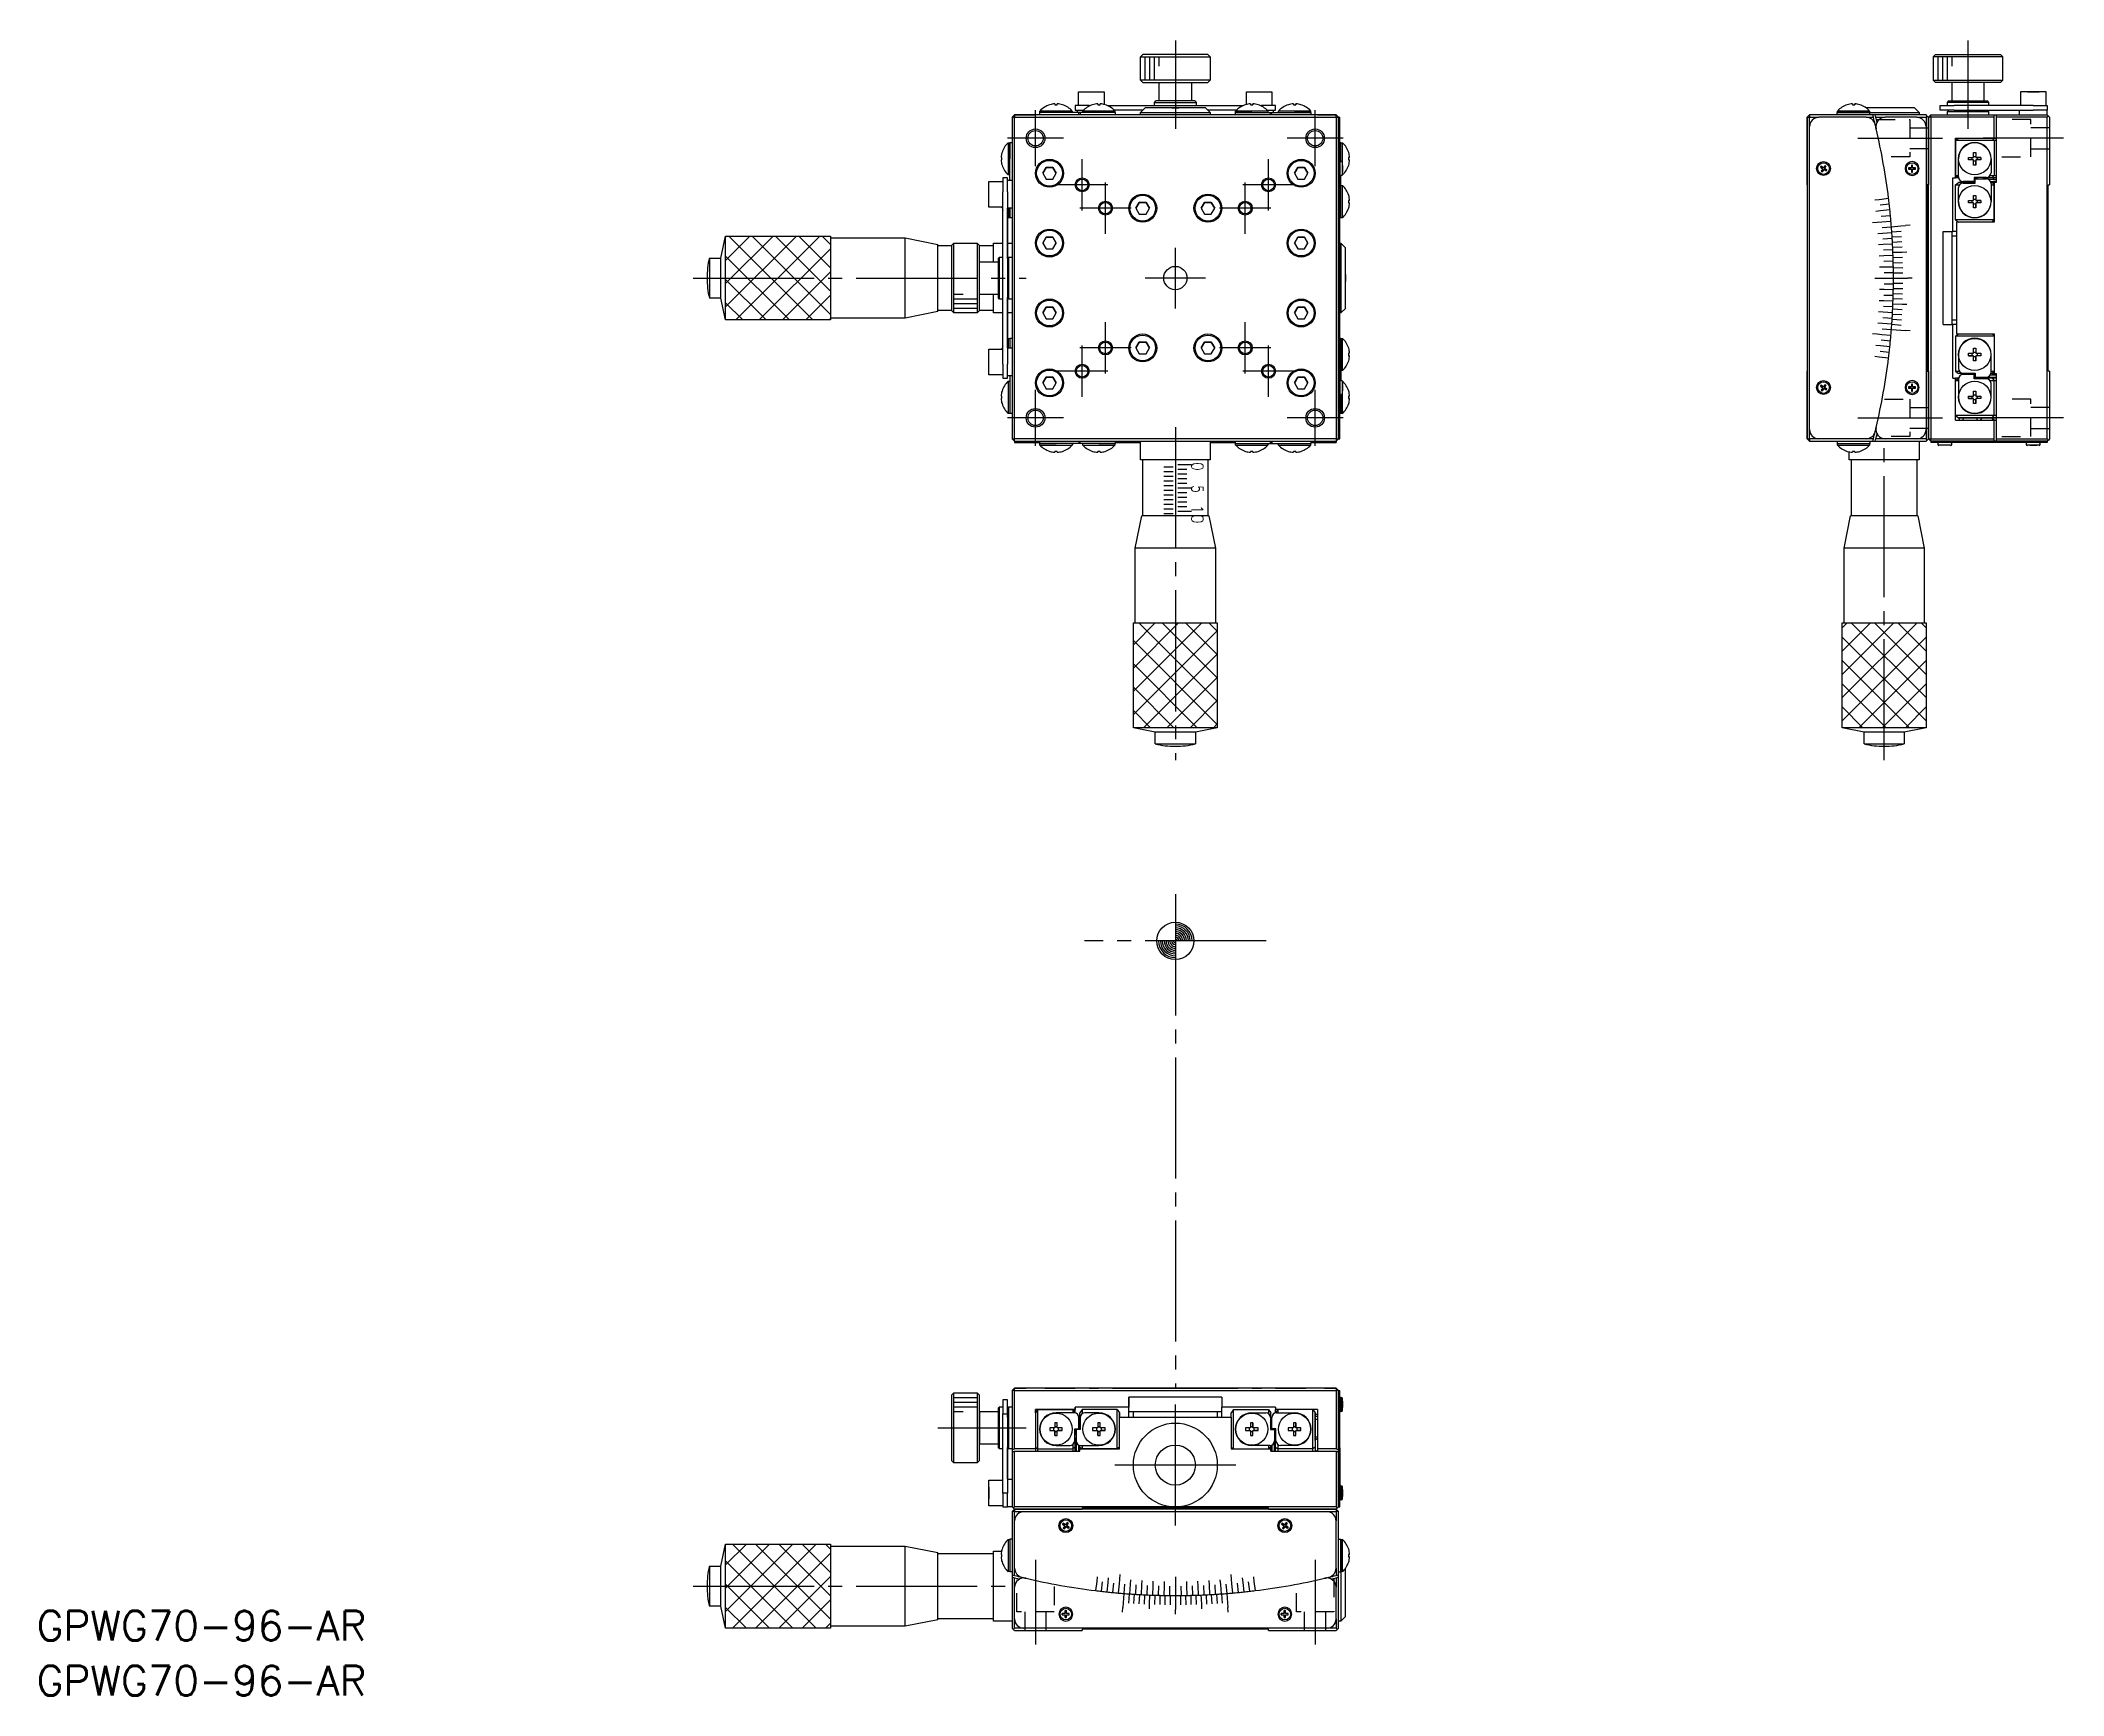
# Model space of a CAD drawing. Extents: x -73 to 144, y 109 to 287.
import ezdxf

# ---------------------------------------------------------------- set-up
doc = ezdxf.new("R2010")
doc.units = 0
doc.linetypes.add('CENTER', pattern=[17.5, 13, -1.5, 1.5, -1.5])
doc.linetypes.add('DASHED', pattern=[3.5, 2, -1.5])
doc.layers.get('0').update_dxf_attribs({"linetype": 'CONTINUOUS'})
doc.layers.add('CENTER', color=1, linetype='CENTER')
doc.styles.get("Standard").update_dxf_attribs({"font": 'txt.shx', "bigfont": '@extfont2.shx'})

msp = doc.modelspace()

# ---------------------------------------------------------------- texts
at = {"color": 7}
for s, width, p in [('0', 0.864, (50.18, 241.33)), ('5', 0.72, (50.18, 238.83)), ('10', 0.96, (50.18, 236.78))]:
    msp.add_text(s, height=1.25, rotation=270, dxfattribs=dict(at, width=width)).set_placement(p)
for p in [(-73.75, 114.86), (-73.75, 108.96)]:
    msp.add_text('GPWG70-96-AR', height=3.2, dxfattribs=at).set_placement(p)

# ---------------------------------------------------------------- linework, layer by layer
at = {"color": 7, "linetype": 'CONTINUOUS'}
for p, q in [((44.68, 284.83), (44.93, 285.08)), ((44.68, 284.83), (52.18, 284.83)), ((44.68, 282.33), (44.68, 284.83)), ((51.93, 285.08), (44.93, 285.08)), ((51.93, 285.08), (44.93, 285.08)), ((51.93, 285.08), (52.18, 284.83)), ((52.18, 284.83), (52.18, 282.33)), ((129.98, 285.08), (129.73, 284.83)), ((133.48, 284.83), (129.73, 284.83)), ((129.73, 284.83), (129.73, 282.33)), ((129.98, 285.08), (133.48, 285.08)), ((133.48, 285.08), (136.98, 285.08)), ((137.23, 284.83), (133.48, 284.83)), ((137.23, 284.83), (136.98, 285.08)), ((137.23, 282.33), (137.23, 284.83)), ((52.18, 282.33), (44.68, 282.33)), ((44.93, 282.08), (44.68, 282.33)), ((52.18, 282.33), (51.93, 282.08)), ((129.73, 282.33), (133.48, 282.33)), ((129.73, 282.33), (129.98, 282.08)), ((133.48, 282.33), (137.23, 282.33)), ((136.98, 282.08), (137.23, 282.33)), ((38.05, 281.08), (39.43, 281.08)), ((38.05, 279.58), (38.05, 281.08)), ((39.43, 281.08), (40.8, 281.08)), ((40.8, 281.08), (40.8, 279.7)), ((44.93, 282.08), (51.93, 282.08)), ((46.18, 279.93), (46.33, 280.08)), ((50.53, 280.08), (46.33, 280.08)), ((46.68, 280.08), (46.33, 280.08)), ((46.68, 280.08), (46.68, 282.08)), ((50.18, 282.08), (50.18, 280.08)), ((50.53, 280.08), (50.18, 280.08)), ((50.53, 280.08), (50.68, 279.93)), ((56.05, 281.08), (57.43, 281.08)), ((56.05, 279.7), (56.05, 281.08)), ((57.43, 281.08), (58.8, 281.08)), ((58.8, 281.08), (58.8, 279.58)), ((133.48, 282.08), (129.98, 282.08)), ((131.38, 280.08), (131.23, 279.93)), ((131.38, 280.08), (133.48, 280.08)), ((131.73, 282.08), (131.73, 280.08)), ((136.98, 282.08), (133.48, 282.08)), ((133.48, 280.08), (135.58, 280.08)), ((135.23, 280.08), (135.23, 282.08)), ((135.73, 279.93), (135.58, 280.08)), ((141.86, 281.08), (139.11, 281.08)), ((141.86, 281.08), (139.11, 281.08)), ((139.11, 281.08), (139.11, 279.58)), ((139.86, 281.08), (140.48, 281.08)), ((140.48, 281.08), (139.86, 281.08)), ((141.11, 281.08), (140.48, 281.08)), ((140.48, 281.08), (141.11, 281.08)), ((141.86, 279.58), (141.86, 281.08)), ((30.93, 278.33), (31.18, 278.58)), ((30.93, 278.33), (31.18, 278.33)), ((30.93, 278.33), (30.93, 243.83)), ((65.68, 278.58), (31.18, 278.58)), ((31.18, 278.58), (31.18, 278.33)), ((31.18, 278.58), (33.43, 278.58)), ((31.18, 278.33), (65.68, 278.33)), ((31.18, 243.83), (31.18, 278.33)), ((33.68, 278.58), (33.43, 278.58)), ((37.68, 278.58), (33.68, 278.58)), ((35.63, 278.83), (33.88, 278.83)), ((33.88, 278.58), (33.88, 278.83)), ((37.35, 279), (33.9, 279)), ((33.9, 278.83), (33.9, 279)), ((35.63, 278.83), (33.9, 278.83)), ((34.95, 279.68), (34.95, 279.67)), ((34.95, 279.68), (34.95, 279.67)), ((35.5, 279.77), (35.5, 279.67)), ((35.5, 279.77), (35.5, 279.67)), ((35.5, 279.67), (35.76, 279.67)), ((37.58, 278.83), (35.63, 278.83)), ((35.76, 279.67), (35.76, 279.77)), ((36.3, 279.67), (36.3, 279.68)), ((37.35, 279), (37.35, 278.83)), ((38.08, 278.83), (37.58, 278.83)), ((37.68, 279.58), (37.68, 279.08)), ((39.18, 279.58), (37.68, 279.58)), ((37.68, 279.08), (38.57, 279.08)), ((43.43, 278.58), (37.68, 278.58)), ((37.93, 278.83), (37.93, 279.08)), ((38.23, 278.83), (38.08, 278.83)), ((38.08, 278.58), (38.08, 278.83)), ((38.08, 278.58), (38.08, 278.83)), ((38.23, 278.83), (38.23, 278.58)), ((38.73, 278.83), (38.23, 278.83)), ((41.95, 279), (38.5, 279)), ((38.5, 278.83), (38.5, 279)), ((40.23, 278.83), (38.73, 278.83)), ((39.18, 279.58), (39.29, 279.58)), ((39.55, 279.68), (39.55, 279.67)), ((39.55, 279.68), (39.55, 279.67)), ((40.1, 279.77), (40.1, 279.67)), ((40.1, 279.77), (40.1, 279.67)), ((40.1, 279.67), (40.36, 279.67)), ((41.98, 278.83), (40.23, 278.83)), ((41.95, 278.83), (40.23, 278.83)), ((40.36, 279.67), (40.36, 279.77)), ((40.9, 279.67), (40.9, 279.68)), ((41.16, 279.58), (55.69, 279.58)), ((44.93, 279.08), (41.88, 279.08)), ((41.95, 279), (41.95, 278.83)), ((41.98, 278.83), (41.98, 278.58)), ((53.43, 278.58), (43.43, 278.58)), ((44.68, 278.83), (45.18, 279.33)), ((44.68, 278.83), (48.43, 278.83)), ((44.68, 278.58), (44.68, 278.83)), ((51.68, 279.33), (45.18, 279.33)), ((48.43, 279.33), (45.18, 279.33)), ((46.18, 279.93), (50.68, 279.93)), ((46.18, 279.58), (46.18, 279.93)), ((48.05, 279.33), (48.8, 279.33)), ((48.05, 279.33), (48.8, 279.33)), ((51.68, 279.33), (48.43, 279.33)), ((48.43, 278.83), (52.18, 278.83)), ((50.68, 279.93), (50.68, 279.58)), ((51.68, 279.33), (52.18, 278.83)), ((54.97, 279.08), (51.93, 279.08)), ((52.18, 278.83), (52.18, 278.58)), ((59.18, 278.58), (53.43, 278.58)), ((54.88, 278.83), (56.63, 278.83)), ((54.88, 278.58), (54.88, 278.83)), ((58.35, 279), (54.9, 279)), ((54.9, 278.83), (54.9, 279)), ((56.63, 278.83), (54.9, 278.83)), ((55.95, 279.68), (55.95, 279.67)), ((56.5, 279.77), (56.5, 279.67)), ((56.5, 279.67), (56.76, 279.67)), ((56.63, 278.83), (58.13, 278.83)), ((56.76, 279.67), (56.76, 279.77)), ((56.76, 279.77), (56.76, 279.67)), ((57.3, 279.67), (57.3, 279.68)), ((57.3, 279.67), (57.3, 279.68)), ((57.56, 279.58), (57.68, 279.58)), ((59.18, 279.58), (57.68, 279.58)), ((58.13, 278.83), (58.63, 278.83)), ((58.28, 279.08), (59.18, 279.08)), ((58.35, 279), (58.35, 278.83)), ((58.63, 278.83), (58.63, 278.58)), ((58.63, 278.58), (58.63, 278.83)), ((58.63, 278.83), (58.78, 278.83)), ((58.78, 278.58), (58.78, 278.83)), ((58.78, 278.83), (59.28, 278.83)), ((58.93, 279.08), (58.93, 278.83)), ((59.18, 279.08), (59.18, 279.58)), ((59.43, 278.58), (59.18, 278.58)), ((59.28, 278.83), (61.23, 278.83)), ((63.68, 278.58), (59.43, 278.58)), ((62.95, 279), (59.5, 279)), ((59.5, 278.83), (59.5, 279)), ((60.55, 279.68), (60.55, 279.67)), ((61.1, 279.77), (61.1, 279.67)), ((61.1, 279.67), (61.36, 279.67)), ((61.23, 278.83), (62.98, 278.83)), ((62.95, 278.83), (61.23, 278.83)), ((61.36, 279.67), (61.36, 279.77)), ((61.36, 279.77), (61.36, 279.67)), ((61.9, 279.67), (61.9, 279.68)), ((61.9, 279.67), (61.9, 279.68)), ((62.95, 279), (62.95, 278.83)), ((62.98, 278.83), (62.98, 278.58)), ((63.68, 278.58), (65.68, 278.58)), ((65.68, 278.58), (65.93, 278.33)), ((65.68, 278.33), (65.68, 278.58)), ((65.68, 278.58), (65.93, 278.33)), ((65.68, 278.33), (65.93, 278.33)), ((65.68, 278.33), (65.68, 243.83)), ((65.93, 277.33), (65.93, 278.33)), ((65.93, 278.33), (66.08, 278.33)), ((65.93, 278.33), (66.08, 278.33)), ((66.08, 277.62), (66.08, 278.33)), ((66.08, 277.33), (66.08, 278.33)), ((116.23, 278.33), (116.48, 278.58)), ((116.23, 271.08), (116.23, 278.33)), ((116.23, 278.33), (116.23, 251.08)), ((116.23, 278.33), (116.48, 278.33)), ((123.27, 278.58), (116.48, 278.58)), ((116.48, 278.58), (116.48, 278.33)), ((116.48, 278.33), (117.48, 278.33)), ((116.48, 277.33), (116.48, 278.33)), ((122.55, 278.33), (117.48, 278.33)), ((119.45, 278.58), (119.45, 278.83)), ((119.45, 278.58), (119.45, 278.83)), ((119.45, 278.83), (122.95, 278.83)), ((119.45, 278.83), (119.45, 278.83)), ((119.45, 278.83), (119.45, 278.83)), ((119.45, 278.83), (119.47, 278.83)), ((119.47, 278.83), (119.47, 279)), ((122.92, 279), (119.47, 279)), ((122.92, 278.83), (119.47, 278.83)), ((120.52, 279.68), (120.53, 279.67)), ((121.07, 279.77), (121.07, 279.67)), ((121.07, 279.67), (121.33, 279.67)), ((121.33, 279.67), (121.33, 279.77)), ((121.33, 279.77), (121.33, 279.67)), ((121.87, 279.67), (121.87, 279.68)), ((121.87, 279.67), (121.87, 279.68)), ((122.55, 278.33), (123.33, 278.33)), ((127.73, 279.33), (122.57, 279.33)), ((122.92, 279), (122.92, 278.83)), ((122.92, 278.83), (122.95, 278.83)), ((122.92, 278.83), (128.23, 278.83)), ((122.95, 278.58), (122.95, 278.83)), ((123.52, 278.58), (123.27, 278.58)), ((128.98, 278.58), (123.52, 278.58)), ((123.59, 278.33), (124.6, 278.33)), ((127.98, 278.33), (124.6, 278.33)), ((127.73, 279.33), (128.23, 278.83)), ((127.98, 278.33), (128.98, 278.33)), ((128.23, 278.83), (128.23, 278.58)), ((129.11, 278.45), (128.98, 278.58)), ((128.98, 278.33), (129.11, 278.45)), ((128.98, 278.33), (128.98, 277.33)), ((129.11, 278.45), (129.23, 278.33)), ((129.48, 278.58), (129.23, 278.33)), ((129.48, 278.58), (129.23, 278.33)), ((129.23, 278.33), (129.23, 271.08)), ((129.23, 251.08), (129.23, 278.33)), ((129.48, 278.33), (129.23, 278.33)), ((129.23, 271.08), (129.23, 278.33)), ((129.48, 278.33), (129.48, 278.58)), ((129.48, 278.58), (136.33, 278.58)), ((129.48, 278.33), (129.48, 243.83)), ((136.27, 278.33), (129.48, 278.33)), ((130.48, 279.08), (130.48, 279.58)), ((130.48, 279.58), (131.98, 279.58)), ((131.98, 279.08), (130.48, 279.08)), ((133.48, 279.93), (131.23, 279.93)), ((131.23, 279.93), (131.23, 279.58)), ((131.38, 279.08), (131.23, 278.93)), ((135.73, 278.93), (131.23, 278.93)), ((131.23, 278.93), (131.23, 278.58)), ((140.48, 279.58), (131.98, 279.58)), ((131.98, 279.08), (140.48, 279.08)), ((135.73, 279.93), (133.48, 279.93)), ((135.73, 278.93), (135.58, 279.08)), ((135.73, 279.58), (135.73, 279.93)), ((135.73, 278.58), (135.73, 278.93)), ((136.27, 276.08), (136.27, 278.33)), ((136.33, 278.58), (136.59, 278.58)), ((136.52, 278.33), (136.52, 271.33)), ((141.98, 278.33), (136.52, 278.33)), ((136.59, 278.58), (141.98, 278.58)), ((138.98, 279.08), (138.98, 278.58)), ((140.48, 279.58), (141.98, 279.58)), ((141.98, 279.08), (140.48, 279.08)), ((141.98, 279.58), (141.98, 279.08)), ((141.98, 278.58), (141.98, 279.08)), ((141.98, 278.58), (142.11, 278.45)), ((142.11, 278.45), (141.98, 278.33)), ((141.98, 261.08), (141.98, 278.33)), ((142.23, 278.33), (142.11, 278.45)), ((142.23, 278.33), (142.23, 271.08)), ((65.93, 244.83), (65.93, 277.33)), ((65.93, 277.33), (65.93, 244.83)), ((66.08, 277.05), (66.08, 277.62)), ((66.08, 244.83), (66.08, 277.33)), ((66.08, 273.33), (66.08, 277.05)), ((116.48, 244.83), (116.48, 277.33)), ((123.75, 276.58), (123.74, 276.58)), ((123.75, 276.52), (123.76, 276.52)), ((128.98, 277.33), (128.98, 244.83)), ((132.13, 275.83), (132.45, 276.08)), ((132.13, 276.08), (134.98, 276.08)), ((132.13, 275.83), (132.13, 276.08)), ((132.13, 275.83), (132.13, 272.08)), ((136.27, 275.83), (132.13, 275.83)), ((132.13, 272.08), (132.13, 275.83)), ((134.98, 276.08), (136.27, 276.08)), ((136.07, 276.08), (136.27, 275.83)), ((136.27, 276.08), (136.52, 276.08)), ((136.27, 275.83), (136.27, 272.08)), ((136.52, 275.83), (136.27, 275.83)), ((29.83, 274.01), (29.73, 274.01)), ((29.73, 274.01), (29.83, 274.01)), ((29.73, 273.75), (29.83, 273.75)), ((29.83, 274.55), (29.83, 274.55)), ((29.83, 274.55), (29.83, 274.55)), ((29.83, 273.75), (29.83, 274.01)), ((30.5, 275.6), (30.5, 273.88)), ((30.5, 275.6), (30.68, 275.6)), ((30.5, 273.88), (30.5, 272.15)), ((30.68, 273.88), (30.68, 275.63)), ((30.68, 275.63), (30.93, 275.63)), ((30.68, 275.6), (30.68, 273.88)), ((30.68, 271.93), (30.68, 273.88)), ((66.08, 275.63), (66.18, 275.63)), ((66.18, 273.88), (66.18, 275.63)), ((66.18, 273.88), (66.18, 275.6)), ((66.18, 275.6), (66.35, 275.6)), ((66.18, 273.57), (66.18, 273.88)), ((66.2, 273.58), (66.25, 273.58)), ((66.2, 273.58), (66.25, 273.58)), ((66.35, 273.53), (66.35, 275.6)), ((67.02, 274.55), (67.02, 274.55)), ((67.02, 274.55), (67.02, 274.55)), ((67.02, 274.01), (67.02, 273.75)), ((67.12, 274.01), (67.02, 274.01)), ((67.12, 274.01), (67.02, 274.01)), ((67.02, 273.75), (67.12, 273.75)), ((124.06, 275.1), (124.06, 275.1)), ((132.45, 271.93), (132.45, 273.88)), ((133.53, 274.01), (134.07, 274.01)), ((133.53, 273.75), (133.53, 274.01)), ((133.53, 274.01), (133.94, 274.01)), ((134.07, 273.75), (133.53, 273.75)), ((133.94, 274.01), (134.07, 274.01)), ((133.94, 273.75), (133.94, 274.01)), ((134.07, 274.55), (134.33, 274.55)), ((134.07, 274.01), (134.07, 274.55)), ((134.07, 274.14), (134.33, 274.14)), ((134.07, 273.2), (134.07, 273.75)), ((134.33, 273.62), (134.07, 273.62)), ((134.33, 274.55), (134.33, 274.01)), ((134.33, 274.55), (134.33, 274.14)), ((134.33, 274.14), (134.33, 274.01)), ((134.33, 274.01), (134.87, 274.01)), ((134.33, 274.01), (134.46, 274.01)), ((134.33, 273.75), (134.33, 273.2)), ((134.87, 273.75), (134.33, 273.75)), ((134.33, 273.75), (134.33, 273.62)), ((134.33, 273.2), (134.33, 273.62)), ((134.87, 274.01), (134.46, 274.01)), ((134.46, 274.01), (134.46, 273.75)), ((134.87, 274.01), (134.87, 273.75)), ((135.95, 273.88), (135.95, 272.38)), ((28.43, 270.08), (28.43, 271.45)), ((28.43, 271.45), (29.93, 271.45)), ((29.83, 273.2), (29.83, 273.2)), ((30.43, 271.83), (29.93, 271.83)), ((29.93, 271.83), (29.93, 270.33)), ((30.43, 271.58), (30.43, 271.83)), ((30.43, 270.33), (30.43, 271.83)), ((30.43, 271.58), (30.93, 271.58)), ((30.68, 272.15), (30.5, 272.15)), ((30.68, 271.58), (30.68, 271.93)), ((34.56, 272.95), (34.2, 272.33)), ((34.2, 272.33), (34.56, 272.95)), ((34.2, 272.33), (34.56, 271.7)), ((35.29, 272.95), (34.56, 272.95)), ((34.56, 272.95), (35.29, 272.95)), ((34.56, 271.7), (35.29, 271.7)), ((35.65, 272.33), (35.29, 272.95)), ((35.29, 272.95), (35.65, 272.33)), ((35.29, 271.7), (35.65, 272.33)), ((61.56, 272.95), (61.2, 272.33)), ((61.2, 272.33), (61.56, 272.95)), ((61.2, 272.33), (61.56, 271.7)), ((62.29, 272.95), (61.56, 272.95)), ((61.56, 272.95), (62.29, 272.95)), ((61.56, 271.7), (62.29, 271.7)), ((62.65, 272.33), (62.29, 272.95)), ((62.29, 272.95), (62.65, 272.33)), ((62.29, 271.7), (62.65, 272.33)), ((66.08, 273.38), (66.08, 273.33)), ((66.08, 273.38), (66.08, 273.25)), ((66.08, 273.25), (66.08, 273.21)), ((66.08, 273.21), (66.08, 273.15)), ((66.08, 273.15), (66.08, 273.14)), ((66.08, 273.14), (66.08, 273.08)), ((66.08, 273.08), (66.08, 272.97)), ((66.08, 272.97), (66.08, 272.84)), ((66.08, 272.84), (66.08, 272.81)), ((66.08, 272.81), (66.08, 272.78)), ((66.08, 272.78), (66.08, 272.74)), ((66.08, 272.74), (66.08, 272.71)), ((66.08, 272.71), (66.08, 272.64)), ((66.08, 272.64), (66.08, 272.61)), ((66.08, 272.61), (66.08, 272.56)), ((66.08, 272.56), (66.08, 272.47)), ((66.08, 272.47), (66.08, 272.36)), ((66.08, 272.36), (66.08, 272.33)), ((66.08, 272), (66.08, 272.33)), ((66.08, 272.33), (66.08, 272.32)), ((66.08, 272.33), (66.08, 272.31)), ((66.08, 272.32), (66.08, 272.31)), ((66.08, 272.31), (66.08, 272.29)), ((66.08, 272.31), (66.08, 272.31)), ((66.08, 272.31), (66.08, 272.29)), ((66.08, 272.29), (66.08, 272.28)), ((66.08, 272.29), (66.08, 272.29)), ((66.08, 272.29), (66.08, 272.29)), ((66.08, 272.29), (66.08, 272.28)), ((66.08, 271.02), (66.08, 272)), ((66.08, 271.43), (66.18, 271.43)), ((66.18, 271.93), (66.18, 272.08)), ((66.18, 271.43), (66.18, 271.93)), ((66.18, 271.28), (66.18, 271.43)), ((66.25, 272.08), (66.2, 272.08)), ((66.25, 272.08), (66.2, 272.08)), ((66.38, 272.2), (66.38, 273.45)), ((66.38, 273.35), (66.38, 273.45)), ((66.38, 272.91), (66.38, 273.35)), ((66.38, 273.17), (66.38, 272.91)), ((66.38, 273.1), (66.38, 273.17)), ((66.38, 272.91), (66.38, 273.1)), ((66.38, 273.09), (66.38, 272.98)), ((66.38, 272.91), (66.38, 273.09)), ((66.38, 272.98), (66.38, 272.81)), ((66.38, 272.74), (66.38, 272.91)), ((66.38, 272.84), (66.38, 272.91)), ((66.38, 272.74), (66.38, 272.84)), ((66.38, 272.81), (66.38, 272.55)), ((66.38, 272.2), (66.38, 272.74)), ((66.38, 272.67), (66.38, 272.74)), ((66.38, 272.74), (66.38, 272.57)), ((66.38, 272.48), (66.38, 272.74)), ((66.38, 272.57), (66.38, 272.67)), ((66.38, 272.55), (66.38, 272.48)), ((67.02, 273.2), (67.02, 273.2)), ((117.7, 273.09), (117.64, 272.98)), ((117.64, 272.98), (117.89, 272.81)), ((117.96, 272.91), (117.7, 273.09)), ((117.7, 273.09), (117.96, 272.91)), ((117.89, 272.81), (117.72, 272.55)), ((117.72, 272.55), (117.82, 272.48)), ((117.82, 272.48), (118, 272.74)), ((118, 272.74), (117.82, 272.48)), ((118.14, 273.17), (117.96, 272.91)), ((118, 272.74), (118.26, 272.57)), ((118.07, 272.84), (118.24, 273.1)), ((118.24, 273.1), (118.07, 272.84)), ((118.33, 272.67), (118.07, 272.84)), ((118.07, 272.84), (118.33, 272.67)), ((118.24, 273.1), (118.14, 273.17)), ((118.14, 273.17), (118.24, 273.1)), ((118.26, 272.57), (118.33, 272.67)), ((118.33, 272.67), (118.26, 272.57)), ((127.11, 272.89), (127.11, 272.76)), ((127.42, 272.89), (127.11, 272.89)), ((127.11, 272.76), (127.42, 272.76)), ((127.42, 272.76), (127.11, 272.76)), ((127.42, 273.2), (127.42, 272.89)), ((127.54, 273.2), (127.42, 273.2)), ((127.42, 272.76), (127.42, 272.45)), ((127.42, 272.45), (127.54, 272.45)), ((127.54, 272.45), (127.42, 272.45)), ((127.54, 272.89), (127.54, 273.2)), ((127.86, 272.89), (127.54, 272.89)), ((127.54, 272.45), (127.54, 272.76)), ((127.54, 272.76), (127.86, 272.76)), ((127.86, 272.76), (127.54, 272.76)), ((127.86, 272.76), (127.86, 272.89)), ((131.87, 271.83), (132.13, 271.83)), ((131.87, 266.08), (131.87, 271.83)), ((132.13, 272.08), (132.45, 271.83)), ((132.13, 271.83), (132.13, 272.08)), ((132.13, 272.08), (132.45, 272.08)), ((132.45, 271.83), (132.13, 271.83)), ((132.46, 271.83), (132.45, 271.83)), ((134.15, 271.43), (132.95, 271.43)), ((134.15, 271.43), (132.95, 271.43)), ((133.38, 271.33), (133.39, 271.45)), ((133.48, 271.43), (133.48, 271.33)), ((133.53, 271.43), (133.54, 271.33)), ((134.33, 273.2), (134.07, 273.2)), ((135.45, 271.88), (134.15, 271.88)), ((134.15, 271.88), (134.15, 271.43)), ((135.45, 271.88), (134.15, 271.88)), ((134.48, 271.83), (134.15, 271.83)), ((134.15, 271.7), (134.25, 271.7)), ((134.15, 271.45), (134.25, 271.45)), ((134.15, 271.45), (134.25, 271.45)), ((134.25, 271.45), (134.15, 271.45)), ((134.25, 271.45), (134.15, 271.45)), ((134.23, 271.7), (134.23, 271.83)), ((134.25, 271.45), (134.23, 271.45)), ((134.23, 271.33), (134.23, 271.45)), ((134.25, 271.45), (134.23, 271.45)), ((134.23, 271.45), (134.25, 271.45)), ((134.25, 271.45), (134.23, 271.45)), ((134.25, 271.28), (134.25, 271.73)), ((134.25, 271.73), (135.45, 271.73)), ((134.41, 271.83), (134.34, 271.73)), ((134.53, 271.88), (134.39, 271.73)), ((135.1, 271.83), (135.04, 271.88)), ((136.07, 271.83), (135.1, 271.83)), ((135.6, 271.7), (136.52, 271.7)), ((135.85, 272.08), (136.27, 272.08)), ((135.89, 271.45), (136.24, 271.45)), ((135.89, 271.45), (136.52, 271.45)), ((136.07, 271.83), (136.27, 272.08)), ((136.52, 271.83), (136.07, 271.83)), ((136.09, 271.33), (136.21, 271.45)), ((136.25, 271.7), (136.17, 271.83)), ((136.52, 271.45), (136.21, 271.45)), ((136.21, 271.45), (136.52, 271.45)), ((136.24, 271.45), (136.52, 271.45)), ((136.27, 272.08), (136.52, 272.08)), ((136.52, 271.79), (136.49, 271.83)), ((136.52, 271.34), (136.51, 271.33)), ((28.43, 268.7), (28.43, 270.08)), ((29.93, 251.83), (29.93, 270.33)), ((30.43, 270.33), (30.43, 251.83)), ((44.56, 269.2), (44.2, 268.58)), ((44.2, 268.58), (44.56, 269.2)), ((45.29, 269.2), (44.56, 269.2)), ((44.56, 269.2), (45.29, 269.2)), ((45.65, 268.58), (45.29, 269.2)), ((45.29, 269.2), (45.65, 268.58)), ((51.56, 269.2), (51.2, 268.58)), ((51.2, 268.58), (51.56, 269.2)), ((52.29, 269.2), (51.56, 269.2)), ((51.56, 269.2), (52.29, 269.2)), ((52.65, 268.58), (52.29, 269.2)), ((52.29, 269.2), (52.65, 268.58)), ((66.18, 271.28), (66.08, 271.28)), ((66.08, 270.03), (66.08, 271.02)), ((66.08, 269.14), (66.08, 270.03)), ((66.18, 270.78), (66.18, 271.28)), ((66.18, 271), (66.35, 271)), ((66.18, 269.28), (66.18, 270.78)), ((66.18, 267.53), (66.18, 269.28)), ((66.18, 267.55), (66.18, 269.28)), ((66.35, 267.55), (66.35, 271)), ((67.02, 269.95), (67.02, 269.95)), ((67.02, 269.95), (67.02, 269.95)), ((67.02, 269.41), (67.02, 269.15)), ((67.12, 269.41), (67.02, 269.41)), ((67.12, 269.41), (67.02, 269.41)), ((129.08, 271.08), (129.08, 251.08)), ((129.23, 271.08), (129.08, 271.08)), ((132.13, 271.08), (132.45, 271.33)), ((132.13, 267.33), (132.13, 271.08)), ((132.13, 271.08), (132.55, 271.08)), ((133.43, 271.33), (132.45, 271.33)), ((132.45, 269.28), (132.45, 270.78)), ((132.95, 271.28), (134.25, 271.28)), ((134.25, 271.33), (133.43, 271.33)), ((133.47, 271.28), (133.43, 271.33)), ((133.53, 269.41), (134.07, 269.41)), ((133.53, 269.15), (133.53, 269.41)), ((133.53, 269.41), (133.94, 269.41)), ((133.94, 269.41), (134.07, 269.41)), ((133.94, 269.15), (133.94, 269.41)), ((134.07, 269.95), (134.33, 269.95)), ((134.07, 269.41), (134.07, 269.95)), ((134.07, 269.54), (134.33, 269.54)), ((134.33, 269.95), (134.33, 269.41)), ((134.33, 269.95), (134.33, 269.54)), ((134.33, 269.54), (134.33, 269.41)), ((134.33, 269.41), (134.87, 269.41)), ((134.33, 269.41), (134.46, 269.41)), ((134.87, 269.41), (134.46, 269.41)), ((134.46, 269.41), (134.46, 269.15)), ((134.87, 269.41), (134.87, 269.15)), ((136.07, 271.33), (135.93, 271.33)), ((135.95, 271.23), (135.95, 269.28)), ((135.95, 271.08), (136.27, 271.08)), ((136.07, 271.33), (136.27, 271.08)), ((136.27, 271.33), (136.07, 271.33)), ((136.27, 271.33), (136.27, 271.08)), ((136.52, 271.33), (136.27, 271.33)), ((136.27, 267.33), (136.27, 271.08)), ((136.27, 271.08), (136.27, 267.33)), ((142.08, 271.08), (142.23, 271.08)), ((142.08, 251.08), (142.08, 271.08)), ((29.93, 268.7), (28.43, 268.7)), ((29.83, 268.6), (29.83, 268.6)), ((30.43, 263.18), (30.43, 268.58)), ((30.93, 268.58), (30.43, 268.58)), ((30.43, 267.03), (30.43, 266.01)), ((30.43, 267.03), (30.43, 265.8)), ((30.5, 268.58), (30.5, 267.55)), ((30.68, 267.55), (30.5, 267.55)), ((30.68, 267.53), (30.68, 268.58)), ((30.68, 268.58), (30.68, 267.55)), ((30.93, 267.53), (30.68, 267.53)), ((44.2, 268.58), (44.56, 267.95)), ((44.56, 267.95), (45.29, 267.95)), ((45.29, 267.95), (45.65, 268.58)), ((51.2, 268.58), (51.56, 267.95)), ((51.56, 267.95), (52.29, 267.95)), ((52.29, 267.95), (52.65, 268.58)), ((66.08, 269.04), (66.08, 269.14)), ((66.08, 268.25), (66.08, 269.04)), ((66.08, 268.05), (66.08, 268.25)), ((66.08, 267.36), (66.08, 268.05)), ((66.18, 267.53), (66.08, 267.53)), ((66.08, 267.06), (66.08, 267.36)), ((66.08, 266.46), (66.08, 267.06)), ((66.35, 267.55), (66.18, 267.55)), ((67.02, 269.15), (67.12, 269.15)), ((67.02, 268.6), (67.02, 268.6)), ((136.27, 267.33), (132.13, 267.33)), ((132.13, 267.33), (132.45, 267.08)), ((132.23, 267.08), (132.23, 255.08)), ((136.27, 267.08), (132.23, 267.08)), ((132.23, 267.08), (132.23, 255.08)), ((134.07, 269.15), (133.53, 269.15)), ((134.07, 268.6), (134.07, 269.15)), ((134.33, 269.02), (134.07, 269.02)), ((134.33, 268.6), (134.07, 268.6)), ((134.33, 269.15), (134.33, 268.6)), ((134.87, 269.15), (134.33, 269.15)), ((134.33, 269.15), (134.33, 269.02)), ((134.33, 268.6), (134.33, 269.02)), ((136.07, 267.08), (136.27, 267.33)), ((136.27, 267.33), (136.27, 267.08)), ((-0.32, 263.23), (0.18, 265.58)), ((0.18, 256.58), (0.18, 265.58)), ((0.18, 265.58), (11.43, 265.58)), ((11.43, 265.58), (11.43, 261.08)), ((11.43, 265.38), (19.43, 265.38)), ((19.43, 256.78), (19.43, 265.38)), ((19.43, 265.38), (22.93, 264.68)), ((24.43, 264.58), (24.68, 264.83)), ((24.68, 257.33), (24.68, 264.83)), ((24.68, 264.83), (27.18, 264.83)), ((27.18, 264.83), (27.18, 257.33)), ((27.18, 264.83), (27.43, 264.58)), ((28.93, 262.83), (28.93, 264.83)), ((28.93, 264.83), (29.93, 264.83)), ((30.43, 265.98), (30.43, 266.09)), ((30.43, 266.09), (30.43, 265.16)), ((30.43, 266.09), (30.43, 266.09)), ((30.43, 266.01), (30.43, 263.18)), ((30.43, 265.98), (30.43, 264.91)), ((30.43, 263.18), (30.43, 265.16)), ((30.43, 264.91), (30.43, 263.18)), ((30.43, 264.83), (30.93, 264.83)), ((34.56, 265.45), (34.2, 264.83)), ((34.2, 264.83), (34.56, 265.45)), ((34.2, 264.83), (34.56, 264.2)), ((35.29, 265.45), (34.56, 265.45)), ((34.56, 265.45), (35.29, 265.45)), ((35.65, 264.83), (35.29, 265.45)), ((35.29, 265.45), (35.65, 264.83)), ((35.29, 264.2), (35.65, 264.83)), ((61.56, 265.45), (61.2, 264.83)), ((61.2, 264.83), (61.56, 265.45)), ((61.2, 264.83), (61.56, 264.2)), ((62.29, 265.45), (61.56, 265.45)), ((61.56, 265.45), (62.29, 265.45)), ((62.65, 264.83), (62.29, 265.45)), ((62.29, 265.45), (62.65, 264.83)), ((62.29, 264.2), (62.65, 264.83)), ((66.08, 266.07), (66.08, 266.46)), ((66.08, 265.57), (66.08, 266.07)), ((66.08, 265.07), (66.08, 265.57)), ((66.08, 264.67), (66.08, 265.07)), ((66.08, 264.83), (66.18, 264.83)), ((66.18, 264.83), (66.18, 261.08)), ((66.18, 264.83), (66.68, 264.33)), ((130.83, 266.08), (131.87, 266.08)), ((130.83, 256.08), (130.83, 266.08)), ((131.73, 266.08), (131.73, 256.08)), ((132.23, 265.58), (131.73, 265.58)), ((132.23, 266.08), (131.87, 266.08)), ((-1.57, 263.23), (-1.57, 258.93)), ((-1.57, 263.23), (-0.32, 263.23)), ((-0.32, 258.93), (-0.32, 263.23)), ((22.93, 257.48), (22.93, 264.68)), ((22.93, 264.58), (24.43, 264.58)), ((24.43, 264.58), (24.43, 257.58)), ((27.43, 257.58), (27.43, 264.58)), ((27.43, 264.58), (28.93, 264.58)), ((27.43, 262.83), (29.43, 262.83)), ((29.43, 263.18), (29.58, 263.33)), ((29.43, 263.18), (29.43, 258.98)), ((29.58, 258.83), (29.58, 263.33)), ((29.58, 263.33), (29.93, 263.33)), ((30.43, 263.18), (30.58, 263.33)), ((30.58, 261.08), (30.58, 263.33)), ((30.58, 263.33), (30.93, 263.33)), ((34.56, 264.2), (35.29, 264.2)), ((61.56, 264.2), (62.29, 264.2)), ((66.08, 264.07), (66.08, 264.67)), ((66.08, 263.77), (66.08, 264.07)), ((66.08, 263.08), (66.08, 263.77)), ((66.08, 262.88), (66.08, 263.08)), ((66.08, 262.08), (66.08, 262.88)), ((66.68, 257.83), (66.68, 264.33)), ((66.68, 261.08), (66.68, 264.33)), ((11.43, 261.08), (11.43, 256.58)), ((30.58, 258.83), (30.58, 261.08)), ((66.08, 261.98), (66.08, 262.08)), ((66.08, 261.08), (66.08, 261.98)), ((66.08, 260.18), (66.08, 261.08)), ((66.18, 261.08), (66.18, 257.33)), ((66.68, 261.45), (66.68, 260.7)), ((66.68, 261.45), (66.68, 260.7)), ((66.68, 257.83), (66.68, 261.08)), ((141.98, 243.83), (141.98, 261.08)), ((-0.32, 258.93), (-1.57, 258.93)), ((0.18, 256.58), (-0.32, 258.93)), ((29.43, 259.33), (27.43, 259.33)), ((28.93, 257.33), (28.93, 259.33)), ((29.58, 258.83), (29.43, 258.98)), ((29.93, 258.83), (29.58, 258.83)), ((30.43, 258.98), (30.43, 256.15)), ((30.43, 256.99), (30.43, 258.98)), ((30.43, 258.98), (30.43, 257.24)), ((30.43, 253.58), (30.43, 258.98)), ((30.58, 258.83), (30.43, 258.98)), ((30.93, 258.83), (30.58, 258.83)), ((66.08, 260.08), (66.08, 260.18)), ((66.08, 259.28), (66.08, 260.08)), ((66.08, 259.08), (66.08, 259.28)), ((66.08, 258.38), (66.08, 259.08)), ((66.08, 258.08), (66.08, 258.38)), ((11.43, 256.58), (0.18, 256.58)), ((19.43, 256.78), (11.43, 256.78)), ((22.93, 257.48), (19.43, 256.78)), ((24.43, 257.58), (22.93, 257.58)), ((24.68, 257.33), (24.43, 257.58)), ((27.18, 257.33), (24.68, 257.33)), ((27.43, 257.58), (27.18, 257.33)), ((28.93, 257.58), (27.43, 257.58)), ((29.93, 257.33), (28.93, 257.33)), ((30.93, 257.33), (30.43, 257.33)), ((30.43, 257.24), (30.43, 256.18)), ((30.43, 256.99), (30.43, 256.06)), ((30.43, 256.35), (30.43, 255.13)), ((30.43, 256.07), (30.43, 256.18)), ((30.43, 256.15), (30.43, 255.13)), ((34.56, 257.95), (34.2, 257.33)), ((34.2, 257.33), (34.56, 257.95)), ((34.2, 257.33), (34.56, 256.7)), ((35.29, 257.95), (34.56, 257.95)), ((34.56, 257.95), (35.29, 257.95)), ((34.56, 256.7), (35.29, 256.7)), ((35.65, 257.33), (35.29, 257.95)), ((35.29, 257.95), (35.65, 257.33)), ((35.29, 256.7), (35.65, 257.33)), ((61.56, 257.95), (61.2, 257.33)), ((61.2, 257.33), (61.56, 257.95)), ((61.2, 257.33), (61.56, 256.7)), ((62.29, 257.95), (61.56, 257.95)), ((61.56, 257.95), (62.29, 257.95)), ((61.56, 256.7), (62.29, 256.7)), ((62.65, 257.33), (62.29, 257.95)), ((62.29, 257.95), (62.65, 257.33)), ((62.29, 256.7), (62.65, 257.33)), ((66.08, 257.48), (66.08, 258.08)), ((66.08, 257.08), (66.08, 257.48)), ((66.18, 257.33), (66.08, 257.33)), ((66.08, 256.59), (66.08, 257.08)), ((66.08, 256.09), (66.08, 256.59)), ((66.68, 257.83), (66.18, 257.33)), ((131.73, 256.58), (132.23, 256.58)), ((30.43, 256.07), (30.43, 256.06)), ((30.5, 254.6), (30.5, 253.58)), ((30.5, 254.6), (30.68, 254.6)), ((30.68, 254.63), (30.68, 253.58)), ((30.68, 254.63), (30.93, 254.63)), ((30.68, 254.6), (30.68, 253.58)), ((44.56, 254.2), (44.2, 253.58)), ((44.2, 253.58), (44.56, 254.2)), ((45.29, 254.2), (44.56, 254.2)), ((44.56, 254.2), (45.29, 254.2)), ((45.65, 253.58), (45.29, 254.2)), ((45.29, 254.2), (45.65, 253.58)), ((51.56, 254.2), (51.2, 253.58)), ((51.2, 253.58), (51.56, 254.2)), ((52.29, 254.2), (51.56, 254.2)), ((51.56, 254.2), (52.29, 254.2)), ((52.65, 253.58), (52.29, 254.2)), ((52.29, 254.2), (52.65, 253.58)), ((66.08, 255.69), (66.08, 256.09)), ((66.08, 255.09), (66.08, 255.69)), ((66.08, 254.79), (66.08, 255.09)), ((66.08, 254.1), (66.08, 254.79)), ((66.08, 254.63), (66.18, 254.63)), ((66.08, 253.9), (66.08, 254.1)), ((66.18, 254.63), (66.18, 252.88)), ((66.18, 252.88), (66.18, 254.6)), ((66.18, 254.6), (66.35, 254.6)), ((66.35, 251.15), (66.35, 254.6)), ((130.83, 256.08), (131.87, 256.08)), ((131.87, 250.33), (131.87, 256.08)), ((132.23, 256.08), (131.87, 256.08)), ((132.13, 254.83), (132.45, 255.08)), ((136.27, 254.83), (132.13, 254.83)), ((132.13, 254.83), (132.13, 251.08)), ((132.23, 255.08), (136.27, 255.08)), ((136.07, 255.08), (136.27, 254.83)), ((136.27, 255.08), (136.27, 254.83)), ((136.27, 254.83), (136.27, 251.08)), ((136.27, 254.83), (136.27, 251.08)), ((28.43, 252.08), (28.43, 253.45)), ((28.43, 253.45), (29.93, 253.45)), ((28.43, 250.7), (28.43, 252.08)), ((29.83, 253.55), (29.83, 253.55)), ((29.93, 251.83), (29.93, 250.33)), ((30.43, 253.58), (30.93, 253.58)), ((30.43, 250.33), (30.43, 251.83)), ((44.2, 253.58), (44.56, 252.95)), ((44.56, 252.95), (45.29, 252.95)), ((45.29, 252.95), (45.65, 253.58)), ((51.2, 253.58), (51.56, 252.95)), ((51.56, 252.95), (52.29, 252.95)), ((52.29, 252.95), (52.65, 253.58)), ((66.08, 253.11), (66.08, 253.9)), ((66.08, 253.01), (66.08, 253.11)), ((66.08, 252.12), (66.08, 253.01)), ((66.08, 251.14), (66.08, 252.12)), ((66.18, 252.88), (66.18, 251.38)), ((67.02, 253.55), (67.02, 253.55)), ((67.02, 253.01), (67.02, 252.75)), ((67.12, 253.01), (67.02, 253.01)), ((67.02, 252.75), (67.12, 252.75)), ((67.12, 252.75), (67.02, 252.75)), ((67.02, 252.2), (67.02, 252.2)), ((67.02, 252.2), (67.02, 252.2)), ((132.45, 252.88), (132.45, 251.38)), ((133.53, 253.01), (134.07, 253.01)), ((133.53, 252.75), (133.53, 253.01)), ((134.07, 252.75), (133.53, 252.75)), ((133.53, 252.75), (133.94, 252.75)), ((133.94, 252.75), (133.94, 253.01)), ((134.07, 252.75), (133.94, 252.75)), ((134.07, 253.55), (134.33, 253.55)), ((134.07, 253.01), (134.07, 253.55)), ((134.07, 253.14), (134.33, 253.14)), ((134.07, 252.2), (134.07, 252.75)), ((134.33, 252.62), (134.07, 252.62)), ((134.33, 252.2), (134.07, 252.2)), ((134.33, 253.55), (134.33, 253.01)), ((134.33, 253.55), (134.33, 253.14)), ((134.33, 253.14), (134.33, 253.01)), ((134.33, 253.01), (134.87, 253.01)), ((134.33, 252.75), (134.33, 252.2)), ((134.87, 252.75), (134.33, 252.75)), ((134.33, 252.75), (134.33, 252.62)), ((134.46, 252.75), (134.33, 252.75)), ((134.33, 252.2), (134.33, 252.62)), ((134.46, 253.01), (134.46, 252.75)), ((134.87, 252.75), (134.46, 252.75)), ((134.87, 253.01), (134.87, 252.75)), ((135.95, 250.93), (135.95, 252.88)), ((29.93, 250.7), (28.43, 250.7)), ((29.93, 250.33), (30.43, 250.33)), ((30.43, 250.33), (30.43, 250.58)), ((30.93, 250.58), (30.43, 250.58)), ((30.5, 250), (30.5, 248.28)), ((30.5, 250), (30.68, 250)), ((30.68, 250.58), (30.68, 250.23)), ((30.68, 250.23), (30.68, 248.28)), ((34.56, 250.45), (34.2, 249.83)), ((34.2, 249.83), (34.56, 250.45)), ((34.2, 249.83), (34.56, 249.2)), ((35.29, 250.45), (34.56, 250.45)), ((34.56, 250.45), (35.29, 250.45)), ((35.65, 249.83), (35.29, 250.45)), ((35.29, 250.45), (35.65, 249.83)), ((35.29, 249.2), (35.65, 249.83)), ((61.56, 250.45), (61.2, 249.83)), ((61.2, 249.83), (61.56, 250.45)), ((61.2, 249.83), (61.56, 249.2)), ((62.29, 250.45), (61.56, 250.45)), ((61.56, 250.45), (62.29, 250.45)), ((62.65, 249.83), (62.29, 250.45)), ((62.29, 250.45), (62.65, 249.83)), ((62.29, 249.2), (62.65, 249.83)), ((66.08, 250.15), (66.08, 251.14)), ((66.18, 250.88), (66.08, 250.88)), ((66.08, 250.73), (66.18, 250.73)), ((66.08, 249.83), (66.08, 250.15)), ((66.08, 249.88), (66.08, 249.83)), ((66.08, 249.88), (66.08, 249.75)), ((66.08, 249.75), (66.08, 249.71)), ((66.08, 249.71), (66.08, 249.65)), ((66.08, 249.65), (66.08, 249.64)), ((66.08, 249.64), (66.08, 249.58)), ((66.18, 251.38), (66.18, 250.88)), ((66.35, 251.15), (66.18, 251.15)), ((66.18, 250.88), (66.18, 250.73)), ((66.18, 250.73), (66.18, 250.23)), ((66.18, 250.23), (66.18, 250.07)), ((66.2, 250.08), (66.25, 250.08)), ((66.2, 250.08), (66.25, 250.08)), ((66.38, 248.7), (66.38, 249.95)), ((66.38, 249.85), (66.38, 249.95)), ((66.38, 249.41), (66.38, 249.85)), ((66.38, 249.67), (66.38, 249.41)), ((66.38, 249.6), (66.38, 249.67)), ((116.23, 243.83), (116.23, 251.08)), ((116.23, 251.08), (116.23, 243.83)), ((118.14, 249.67), (117.96, 249.41)), ((118.24, 249.6), (118.14, 249.67)), ((118.14, 249.67), (118.24, 249.6)), ((127.42, 249.7), (127.42, 249.39)), ((127.54, 249.7), (127.42, 249.7)), ((127.54, 249.39), (127.54, 249.7)), ((129.08, 251.08), (129.23, 251.08)), ((129.23, 251.08), (129.23, 243.83)), ((129.23, 243.83), (129.23, 251.08)), ((129.23, 243.83), (129.23, 251.08)), ((131.87, 250.33), (132.13, 250.33)), ((132.13, 251.08), (132.45, 250.83)), ((132.13, 251.08), (132.55, 251.08)), ((132.13, 250.08), (132.45, 250.33)), ((132.13, 250.08), (132.13, 250.33)), ((132.45, 250.33), (132.13, 250.33)), ((132.13, 246.33), (132.13, 250.08)), ((132.13, 246.33), (132.13, 250.08)), ((132.13, 250.08), (132.45, 250.08)), ((133.43, 250.83), (132.45, 250.83)), ((132.46, 250.33), (132.45, 250.33)), ((132.45, 250.23), (132.45, 248.28)), ((132.95, 250.88), (134.25, 250.88)), ((134.15, 250.73), (132.95, 250.73)), ((134.15, 250.73), (132.95, 250.73)), ((133.39, 250.7), (133.38, 250.82)), ((133.47, 250.88), (133.43, 250.83)), ((134.25, 250.83), (133.43, 250.83)), ((133.48, 250.83), (133.48, 250.73)), ((133.54, 250.83), (133.53, 250.73)), ((134.15, 250.28), (134.15, 250.73)), ((134.15, 250.7), (134.25, 250.7)), ((134.15, 250.7), (134.25, 250.7)), ((134.25, 250.7), (134.15, 250.7)), ((134.25, 250.7), (134.15, 250.7)), ((134.15, 250.45), (134.25, 250.45)), ((134.48, 250.33), (134.15, 250.33)), ((135.45, 250.28), (134.15, 250.28)), ((135.45, 250.28), (134.15, 250.28)), ((134.23, 250.7), (134.23, 250.83)), ((134.25, 250.7), (134.23, 250.7)), ((134.25, 250.7), (134.23, 250.7)), ((134.23, 250.7), (134.25, 250.7)), ((134.25, 250.7), (134.23, 250.7)), ((134.23, 250.33), (134.23, 250.45)), ((134.25, 250.88), (134.25, 250.43)), ((134.25, 250.43), (135.45, 250.43)), ((134.34, 250.43), (134.41, 250.33)), ((134.39, 250.43), (134.53, 250.28)), ((135.1, 250.33), (135.04, 250.28)), ((136.07, 250.33), (135.1, 250.33)), ((135.6, 250.45), (136.52, 250.45)), ((135.85, 250.08), (136.27, 250.08)), ((135.89, 250.7), (136.24, 250.7)), ((135.89, 250.7), (136.52, 250.7)), ((136.07, 250.83), (135.93, 250.83)), ((135.95, 251.08), (136.27, 251.08)), ((135.95, 248.28), (135.95, 249.78)), ((136.07, 250.83), (136.27, 251.08)), ((136.27, 250.83), (136.07, 250.83)), ((136.07, 250.33), (136.27, 250.08)), ((136.52, 250.33), (136.07, 250.33)), ((136.21, 250.7), (136.09, 250.83)), ((136.17, 250.33), (136.25, 250.45)), ((136.52, 250.7), (136.21, 250.7)), ((136.21, 250.7), (136.52, 250.7)), ((136.24, 250.7), (136.52, 250.7)), ((136.27, 251.08), (136.27, 250.83)), ((136.27, 250.83), (136.52, 250.83)), ((136.27, 246.33), (136.27, 250.08)), ((136.27, 250.08), (136.52, 250.08)), ((136.49, 250.33), (136.52, 250.36)), ((136.52, 250.81), (136.51, 250.83)), ((136.52, 250.83), (136.52, 243.83)), ((142.23, 251.08), (142.08, 251.08)), ((142.23, 251.08), (142.23, 243.83)), ((29.83, 248.41), (29.73, 248.41)), ((29.73, 248.15), (29.83, 248.15)), ((29.73, 248.15), (29.83, 248.15)), ((29.83, 248.95), (29.83, 248.95)), ((29.83, 248.15), (29.83, 248.41)), ((29.83, 247.6), (29.83, 247.6)), ((29.83, 247.6), (29.83, 247.6)), ((30.5, 248.28), (30.5, 246.55)), ((30.68, 248.28), (30.68, 246.53)), ((30.68, 248.28), (30.68, 246.55)), ((34.56, 249.2), (35.29, 249.2)), ((61.56, 249.2), (62.29, 249.2)), ((66.08, 249.58), (66.08, 249.47)), ((66.08, 249.47), (66.08, 249.34)), ((66.08, 249.34), (66.08, 249.31)), ((66.08, 249.31), (66.08, 249.28)), ((66.08, 249.28), (66.08, 249.24)), ((66.08, 249.24), (66.08, 249.21)), ((66.08, 249.21), (66.08, 249.14)), ((66.08, 249.14), (66.08, 249.11)), ((66.08, 249.11), (66.08, 249.06)), ((66.08, 249.06), (66.08, 248.97)), ((66.08, 248.97), (66.08, 248.86)), ((66.08, 248.86), (66.08, 248.83)), ((66.08, 245.11), (66.08, 248.83)), ((66.08, 248.83), (66.08, 248.82)), ((66.08, 248.83), (66.08, 248.81)), ((66.08, 248.82), (66.08, 248.81)), ((66.08, 248.81), (66.08, 248.8)), ((66.08, 248.81), (66.08, 248.81)), ((66.08, 248.81), (66.08, 248.79)), ((66.08, 248.8), (66.08, 248.79)), ((66.08, 248.79), (66.08, 248.78)), ((66.08, 248.79), (66.08, 248.79)), ((66.08, 248.79), (66.08, 248.79)), ((66.08, 248.79), (66.08, 248.78)), ((66.18, 248.58), (66.18, 248.28)), ((66.18, 248.28), (66.18, 246.53)), ((66.18, 246.55), (66.18, 248.28)), ((66.25, 248.58), (66.2, 248.58)), ((66.25, 248.58), (66.2, 248.58)), ((66.35, 246.55), (66.35, 248.62)), ((66.38, 249.41), (66.38, 249.6)), ((66.38, 249.59), (66.38, 249.48)), ((66.38, 249.41), (66.38, 249.59)), ((66.38, 249.48), (66.38, 249.31)), ((66.38, 249.24), (66.38, 249.41)), ((66.38, 249.34), (66.38, 249.41)), ((66.38, 249.24), (66.38, 249.34)), ((66.38, 249.31), (66.38, 249.05)), ((66.38, 248.7), (66.38, 249.24)), ((66.38, 249.17), (66.38, 249.24)), ((66.38, 249.24), (66.38, 249.07)), ((66.38, 248.98), (66.38, 249.24)), ((66.38, 249.07), (66.38, 249.17)), ((66.38, 249.05), (66.38, 248.98)), ((67.02, 248.95), (67.02, 248.95)), ((67.02, 248.41), (67.02, 248.15)), ((67.12, 248.41), (67.02, 248.41)), ((67.02, 248.15), (67.12, 248.15)), ((67.12, 248.15), (67.02, 248.15)), ((67.02, 247.6), (67.02, 247.6)), ((67.02, 247.6), (67.02, 247.6)), ((117.7, 249.59), (117.64, 249.48)), ((117.64, 249.48), (117.89, 249.31)), ((117.96, 249.41), (117.7, 249.59)), ((117.7, 249.59), (117.96, 249.41)), ((117.89, 249.31), (117.72, 249.05)), ((117.72, 249.05), (117.82, 248.98)), ((117.82, 248.98), (118, 249.24)), ((118, 249.24), (117.82, 248.98)), ((118, 249.24), (118.26, 249.07)), ((118.07, 249.34), (118.24, 249.6)), ((118.24, 249.6), (118.07, 249.34)), ((118.33, 249.17), (118.07, 249.34)), ((118.07, 249.34), (118.33, 249.17)), ((118.26, 249.07), (118.33, 249.17)), ((118.33, 249.17), (118.26, 249.07)), ((127.11, 249.39), (127.11, 249.26)), ((127.42, 249.39), (127.11, 249.39)), ((127.11, 249.26), (127.42, 249.26)), ((127.42, 249.26), (127.11, 249.26)), ((127.42, 249.26), (127.42, 248.95)), ((127.42, 248.95), (127.54, 248.95)), ((127.54, 248.95), (127.42, 248.95)), ((127.86, 249.39), (127.54, 249.39)), ((127.54, 248.95), (127.54, 249.26)), ((127.54, 249.26), (127.86, 249.26)), ((127.86, 249.26), (127.54, 249.26)), ((127.86, 249.26), (127.86, 249.39)), ((133.53, 248.41), (134.07, 248.41)), ((133.53, 248.15), (133.53, 248.41)), ((134.07, 248.15), (133.53, 248.15)), ((133.53, 248.15), (133.94, 248.15)), ((133.94, 248.15), (133.94, 248.41)), ((134.07, 248.15), (133.94, 248.15)), ((134.07, 248.95), (134.33, 248.95)), ((134.07, 248.41), (134.07, 248.95)), ((134.07, 248.54), (134.33, 248.54)), ((134.07, 247.6), (134.07, 248.15)), ((134.33, 248.02), (134.07, 248.02)), ((134.33, 247.6), (134.07, 247.6)), ((134.33, 248.95), (134.33, 248.41)), ((134.33, 248.95), (134.33, 248.54)), ((134.33, 248.54), (134.33, 248.41)), ((134.33, 248.41), (134.87, 248.41)), ((134.33, 248.15), (134.33, 247.6)), ((134.87, 248.15), (134.33, 248.15)), ((134.46, 248.15), (134.33, 248.15)), ((134.33, 248.15), (134.33, 248.02)), ((134.33, 247.6), (134.33, 248.02)), ((134.46, 248.41), (134.46, 248.15)), ((134.87, 248.15), (134.46, 248.15)), ((134.87, 248.41), (134.87, 248.15)), ((30.68, 246.55), (30.5, 246.55)), ((30.93, 246.53), (30.68, 246.53)), ((66.18, 246.53), (66.08, 246.53)), ((66.35, 246.55), (66.18, 246.55)), ((136.27, 246.33), (132.13, 246.33)), ((132.13, 246.33), (132.45, 246.08)), ((132.13, 245.83), (132.13, 246.33)), ((132.13, 245.83), (134.78, 245.83)), ((134.73, 246.08), (132.45, 246.08)), ((132.45, 246.08), (136.07, 246.08)), ((132.57, 245.83), (132.56, 246.08)), ((132.95, 246.08), (132.94, 245.83)), ((134.73, 246.08), (134.48, 246.08)), ((135.03, 246.08), (134.48, 246.08)), ((134.48, 245.83), (134.48, 246.08)), ((134.91, 245.95), (134.78, 245.83)), ((134.78, 245.83), (134.98, 245.83)), ((135.03, 246.08), (134.91, 245.95)), ((134.98, 245.83), (135.63, 245.83)), ((135.63, 245.83), (136.27, 245.83)), ((136.16, 245.95), (136.03, 246.08)), ((136.07, 246.08), (136.27, 246.33)), ((136.07, 246.08), (136.52, 246.08)), ((136.28, 245.83), (136.16, 245.95)), ((136.52, 246.33), (136.27, 246.33)), ((136.27, 243.83), (136.27, 245.83)), ((136.27, 245.83), (136.52, 245.83)), ((30.93, 243.83), (31.18, 243.83)), ((31.18, 243.58), (30.93, 243.83)), ((65.68, 243.83), (31.18, 243.83)), ((31.18, 243.58), (31.18, 243.83)), ((31.18, 243.58), (40.18, 243.58)), ((31.18, 243.58), (31.18, 243.43)), ((31.18, 243.43), (32.18, 243.43)), ((32.18, 243.43), (33.88, 243.43)), ((33.88, 243.33), (33.88, 243.58)), ((35.63, 243.33), (33.88, 243.33)), ((33.9, 243.33), (35.63, 243.33)), ((33.9, 243.16), (33.9, 243.33)), ((33.9, 243.16), (35.63, 243.16)), ((37.58, 243.33), (35.63, 243.33)), ((35.63, 243.16), (37.35, 243.16)), ((37.35, 243.33), (37.35, 243.16)), ((37.43, 243.3), (37.43, 243.25)), ((37.43, 243.3), (37.43, 243.25)), ((38.08, 243.33), (37.58, 243.33)), ((38.08, 243.58), (38.08, 243.33)), ((38.08, 243.58), (38.08, 243.33)), ((38.23, 243.33), (38.08, 243.33)), ((38.23, 243.33), (38.23, 243.58)), ((38.73, 243.33), (38.23, 243.33)), ((38.5, 243.16), (38.5, 243.33)), ((38.5, 243.16), (40.23, 243.16)), ((40.23, 243.33), (38.73, 243.33)), ((40.18, 243.58), (65.68, 243.58)), ((41.98, 243.33), (40.23, 243.33)), ((40.23, 243.33), (41.95, 243.33)), ((40.23, 243.16), (41.95, 243.16)), ((41.95, 243.33), (41.95, 243.16)), ((41.98, 243.58), (41.98, 243.33)), ((41.98, 243.43), (44.68, 243.43)), ((44.68, 241.58), (44.68, 243.58)), ((52.18, 243.58), (52.18, 241.58)), ((52.18, 243.43), (54.88, 243.43)), ((54.88, 243.33), (54.88, 243.58)), ((54.88, 243.33), (56.63, 243.33)), ((54.9, 243.33), (56.63, 243.33)), ((54.9, 243.16), (54.9, 243.33)), ((54.9, 243.16), (56.63, 243.16)), ((56.63, 243.33), (58.13, 243.33)), ((56.63, 243.16), (58.35, 243.16)), ((58.13, 243.33), (58.63, 243.33)), ((58.35, 243.33), (58.35, 243.16)), ((58.63, 243.33), (58.63, 243.58)), ((58.63, 243.58), (58.63, 243.33)), ((58.63, 243.33), (58.78, 243.33)), ((58.78, 243.58), (58.78, 243.33)), ((58.78, 243.33), (59.28, 243.33)), ((59.28, 243.33), (61.23, 243.33)), ((59.43, 243.25), (59.43, 243.3)), ((59.43, 243.25), (59.43, 243.3)), ((59.5, 243.16), (59.5, 243.33)), ((59.5, 243.16), (61.23, 243.16)), ((61.23, 243.33), (62.98, 243.33)), ((61.23, 243.33), (62.95, 243.33)), ((61.23, 243.16), (62.95, 243.16)), ((62.95, 243.33), (62.95, 243.16)), ((62.98, 243.58), (62.98, 243.33)), ((62.98, 243.43), (64.68, 243.43)), ((64.68, 243.43), (65.68, 243.43)), ((65.68, 243.83), (65.93, 243.83)), ((65.68, 243.83), (65.68, 243.58)), ((65.93, 243.83), (65.68, 243.58)), ((65.68, 243.58), (65.68, 243.43)), ((65.68, 243.58), (65.68, 243.43)), ((65.93, 243.83), (65.93, 244.83)), ((65.93, 243.83), (66.08, 243.83)), ((66.08, 244.54), (66.08, 245.11)), ((66.08, 243.83), (66.08, 244.83)), ((66.08, 243.83), (66.08, 244.54)), ((116.23, 243.83), (116.48, 243.83)), ((116.23, 243.83), (116.48, 243.58)), ((116.48, 243.83), (116.48, 244.83)), ((117.48, 243.83), (116.48, 243.83)), ((116.48, 243.83), (116.48, 243.58)), ((116.48, 243.58), (123.27, 243.58)), ((122.55, 243.83), (117.48, 243.83)), ((119.45, 243.58), (119.45, 243.33)), ((119.45, 243.58), (119.45, 243.33)), ((119.45, 243.33), (119.47, 243.33)), ((119.45, 243.33), (119.45, 243.33)), ((119.45, 243.33), (119.47, 243.33)), ((119.45, 243.33), (119.45, 243.33)), ((119.45, 243.33), (119.47, 243.33)), ((119.47, 243.33), (119.49, 243.33)), ((119.47, 243.16), (119.47, 243.33)), ((119.47, 243.33), (122.92, 243.33)), ((119.47, 243.16), (122.92, 243.16)), ((119.49, 243.33), (119.96, 243.33)), ((119.96, 243.33), (120.97, 243.33)), ((120.97, 243.33), (121.02, 243.33)), ((121.02, 243.33), (121.11, 243.33)), ((121.11, 243.33), (121.47, 243.33)), ((121.47, 243.33), (122.37, 243.33)), ((122.37, 243.33), (122.95, 243.33)), ((123.33, 243.83), (122.55, 243.83)), ((122.92, 243.33), (122.95, 243.33)), ((122.92, 243.33), (122.92, 243.16)), ((122.92, 243.33), (122.95, 243.33)), ((122.95, 243.58), (122.95, 243.33)), ((122.95, 243.33), (122.95, 243.33)), ((123.27, 243.58), (123.52, 243.58)), ((123.52, 243.58), (128.98, 243.58)), ((124.6, 243.83), (123.59, 243.83)), ((127.98, 243.83), (124.6, 243.83)), ((128.98, 243.83), (127.98, 243.83)), ((128.23, 243.58), (128.23, 241.58)), ((128.98, 244.83), (128.98, 243.83)), ((129.11, 243.7), (128.98, 243.83)), ((128.98, 243.58), (129.11, 243.7)), ((129.23, 243.83), (129.11, 243.7)), ((129.23, 243.83), (129.48, 243.83)), ((129.23, 243.83), (129.48, 243.58)), ((129.23, 243.83), (129.48, 243.58)), ((129.48, 243.58), (129.48, 243.83)), ((129.48, 243.83), (136.27, 243.83)), ((130.48, 243.58), (129.48, 243.58)), ((129.48, 243.58), (129.48, 243.43)), ((129.48, 243.58), (129.48, 243.43)), ((130.48, 243.43), (129.48, 243.43)), ((130.23, 243.3), (130.23, 243.25)), ((131.61, 243.13), (130.36, 243.13)), ((135.55, 243.58), (130.48, 243.58)), ((135.55, 243.58), (130.48, 243.58)), ((130.58, 243.43), (130.48, 243.43)), ((131.38, 243.43), (130.58, 243.43)), ((130.7, 243.13), (130.64, 243.13)), ((130.89, 243.13), (130.72, 243.13)), ((130.96, 243.13), (130.89, 243.13)), ((131.07, 243.13), (130.96, 243.13)), ((131.33, 243.13), (131.07, 243.13)), ((135.55, 243.43), (131.38, 243.43)), ((131.73, 243.25), (131.73, 243.3)), ((136.33, 243.58), (135.55, 243.58)), ((135.55, 243.58), (136.33, 243.58)), ((136.52, 243.43), (135.55, 243.43)), ((136.33, 243.58), (136.52, 243.58)), ((136.52, 243.58), (136.33, 243.58)), ((136.52, 243.83), (141.98, 243.83)), ((136.6, 243.43), (136.52, 243.43)), ((137.6, 243.58), (136.59, 243.58)), ((136.6, 243.58), (136.6, 243.43)), ((137.6, 243.43), (136.6, 243.43)), ((140.98, 243.58), (137.6, 243.58)), ((140.98, 243.58), (137.6, 243.58)), ((140.08, 243.43), (137.6, 243.43)), ((139.73, 243.3), (139.73, 243.25)), ((141.11, 243.13), (139.86, 243.13)), ((140.42, 243.13), (139.86, 243.13)), ((140.88, 243.43), (140.08, 243.43)), ((140.11, 243.13), (140.42, 243.13)), ((140.42, 243.13), (140.11, 243.13)), ((140.54, 243.13), (140.42, 243.13)), ((140.42, 243.13), (140.54, 243.13)), ((140.54, 243.13), (140.42, 243.13)), ((141.11, 243.13), (140.54, 243.13)), ((140.86, 243.13), (140.54, 243.13)), ((140.54, 243.13), (140.86, 243.13)), ((140.98, 243.43), (140.88, 243.43)), ((141.98, 243.58), (140.98, 243.58)), ((141.98, 243.43), (140.98, 243.43)), ((141.23, 243.25), (141.23, 243.3)), ((141.98, 243.83), (142.11, 243.7)), ((142.11, 243.7), (141.98, 243.58)), ((141.98, 243.58), (141.98, 243.43)), ((142.23, 243.83), (142.11, 243.7)), ((34.95, 242.48), (34.95, 242.48)), ((34.95, 242.48), (34.95, 242.48)), ((35.5, 242.48), (35.5, 242.38)), ((35.76, 242.48), (35.5, 242.48)), ((35.5, 242.38), (35.5, 242.48)), ((35.76, 242.38), (35.76, 242.48)), ((36.3, 242.48), (36.3, 242.48)), ((39.55, 242.48), (39.55, 242.48)), ((39.55, 242.48), (39.55, 242.48)), ((40.1, 242.48), (40.1, 242.38)), ((40.36, 242.48), (40.1, 242.48)), ((40.1, 242.38), (40.1, 242.48)), ((40.36, 242.38), (40.36, 242.48)), ((40.9, 242.48), (40.9, 242.48)), ((52.18, 241.58), (44.68, 241.58)), ((44.93, 235.58), (44.93, 241.58)), ((51.93, 241.58), (51.93, 235.58)), ((55.95, 242.48), (55.95, 242.48)), ((56.5, 242.48), (56.5, 242.38)), ((56.76, 242.48), (56.5, 242.48)), ((56.76, 242.38), (56.76, 242.48)), ((56.76, 242.38), (56.76, 242.48)), ((57.3, 242.48), (57.3, 242.48)), ((57.3, 242.48), (57.3, 242.48)), ((60.55, 242.48), (60.55, 242.48)), ((61.1, 242.48), (61.1, 242.38)), ((61.36, 242.48), (61.1, 242.48)), ((61.36, 242.38), (61.36, 242.48)), ((61.36, 242.38), (61.36, 242.48)), ((61.9, 242.48), (61.9, 242.48)), ((61.9, 242.48), (61.9, 242.48)), ((120.53, 242.48), (120.52, 242.48)), ((120.73, 241.58), (120.73, 242.43)), ((128.23, 241.58), (120.73, 241.58)), ((120.98, 235.58), (120.98, 241.58)), ((121.33, 242.48), (121.07, 242.48)), ((121.07, 242.48), (121.07, 242.38)), ((121.33, 242.38), (121.33, 242.48)), ((121.33, 242.38), (121.33, 242.48)), ((121.87, 242.48), (121.87, 242.48)), ((121.87, 242.48), (121.87, 242.48)), ((127.98, 241.58), (127.98, 235.58)), ((44.13, 232.08), (44.83, 235.58)), ((52.03, 235.58), (44.83, 235.58)), ((52.03, 235.58), (52.73, 232.08)), ((120.18, 232.08), (120.88, 235.58)), ((124.48, 235.58), (120.88, 235.58)), ((128.08, 235.58), (124.48, 235.58)), ((128.08, 235.58), (128.78, 232.08)), ((52.73, 232.08), (44.13, 232.08)), ((44.13, 224.08), (44.13, 232.08)), ((52.73, 232.08), (52.73, 224.08)), ((124.48, 232.08), (120.18, 232.08)), ((120.18, 224.08), (120.18, 232.08)), ((128.78, 232.08), (124.48, 232.08)), ((128.78, 232.08), (128.78, 224.08)), ((43.93, 224.08), (48.43, 224.08)), ((43.93, 212.83), (43.93, 224.08)), ((48.43, 224.08), (52.93, 224.08)), ((52.93, 224.08), (52.93, 212.83)), ((119.98, 212.83), (119.98, 224.08)), ((119.98, 224.08), (128.98, 224.08)), ((128.98, 224.08), (128.98, 212.83)), ((52.93, 212.83), (43.93, 212.83)), ((46.28, 212.33), (43.93, 212.83)), ((52.93, 212.83), (50.58, 212.33)), ((122.33, 212.33), (119.98, 212.83)), ((128.98, 212.83), (119.98, 212.83)), ((128.98, 212.83), (126.63, 212.33)), ((50.58, 212.33), (46.28, 212.33)), ((46.28, 211.08), (46.28, 212.33)), ((46.28, 211.08), (50.58, 211.08)), ((50.58, 212.33), (50.58, 211.08)), ((122.33, 211.08), (122.33, 212.33)), ((126.63, 212.33), (122.33, 212.33)), ((122.33, 211.08), (124.48, 211.08)), ((124.48, 211.08), (126.63, 211.08)), ((126.63, 212.33), (126.63, 211.08)), ((24.43, 141.2), (24.68, 141.45)), ((24.43, 141.2), (24.43, 137.7)), ((24.68, 137.7), (24.68, 141.45)), ((24.68, 141.45), (27.18, 141.45)), ((27.18, 141.45), (27.18, 137.7)), ((27.18, 141.45), (27.43, 141.2)), ((27.43, 139.45), (27.43, 141.2)), ((27.43, 137.7), (27.43, 141.2)), ((30.93, 141.7), (31.18, 141.95)), ((31.18, 141.7), (30.93, 141.7)), ((30.93, 141.7), (30.93, 135.36)), ((65.68, 141.95), (31.18, 141.95)), ((31.18, 141.7), (31.18, 141.95)), ((31.18, 141.95), (32.43, 141.95)), ((31.18, 141.7), (65.68, 141.7)), ((31.18, 135.44), (31.18, 141.7)), ((34.43, 141.95), (34.93, 141.95)), ((34.43, 141.95), (34.93, 141.95)), ((34.43, 141.95), (34.93, 141.95)), ((34.43, 141.95), (34.93, 141.95)), ((34.43, 141.95), (37.68, 141.95)), ((34.43, 141.95), (36.43, 141.95)), ((34.43, 141.95), (36.43, 141.95)), ((34.43, 141.95), (36.43, 141.95)), ((34.43, 141.95), (36.43, 141.95)), ((34.93, 141.95), (36.43, 141.95)), ((34.93, 141.95), (36.43, 141.95)), ((34.93, 141.95), (36.43, 141.95)), ((34.93, 141.95), (36.43, 141.95)), ((39.18, 141.95), (40.18, 141.95)), ((41.68, 141.95), (55.18, 141.95)), ((43.43, 141.95), (44.93, 141.95)), ((43.43, 141.95), (44.93, 141.95)), ((43.43, 141.95), (46.43, 141.95)), ((43.43, 141.95), (46.43, 141.95)), ((44.93, 141.95), (46.43, 141.95)), ((44.93, 141.95), (46.43, 141.95)), ((47.18, 141.95), (48.43, 141.95)), ((47.18, 141.95), (49.68, 141.95)), ((48.43, 141.95), (49.68, 141.95)), ((50.43, 141.95), (51.93, 141.95)), ((50.43, 141.95), (51.93, 141.95)), ((50.43, 141.95), (53.43, 141.95)), ((50.43, 141.95), (53.43, 141.95)), ((51.93, 141.95), (53.43, 141.95)), ((51.93, 141.95), (53.43, 141.95)), ((56.68, 141.95), (57.68, 141.95)), ((59.18, 141.95), (62.43, 141.95)), ((60.43, 141.95), (61.93, 141.95)), ((60.43, 141.95), (61.93, 141.95)), ((60.43, 141.95), (61.93, 141.95)), ((60.43, 141.95), (61.93, 141.95)), ((60.43, 141.95), (62.43, 141.95)), ((60.43, 141.95), (62.43, 141.95)), ((60.43, 141.95), (62.43, 141.95)), ((60.43, 141.95), (62.43, 141.95)), ((61.93, 141.95), (62.43, 141.95)), ((61.93, 141.95), (62.43, 141.95)), ((61.93, 141.95), (62.43, 141.95)), ((61.93, 141.95), (62.43, 141.95)), ((64.43, 141.95), (65.68, 141.95)), ((65.68, 141.95), (65.68, 141.7)), ((65.68, 141.95), (65.93, 141.7)), ((65.68, 141.95), (65.93, 141.7)), ((65.93, 141.7), (65.68, 141.7)), ((65.68, 141.7), (65.68, 135.44)), ((65.93, 140.7), (65.93, 141.7)), ((65.93, 141.7), (66.08, 141.7)), ((65.93, 141.7), (66.08, 141.7)), ((66.08, 140.83), (66.08, 141.7)), ((66.08, 140.7), (66.08, 141.7)), ((27.43, 135.95), (27.43, 139.45)), ((27.43, 139.45), (27.43, 137.7)), ((27.43, 139.45), (29.43, 139.45)), ((29.43, 139.8), (29.58, 139.95)), ((29.43, 139.8), (29.43, 137.7)), ((29.58, 137.7), (29.58, 139.95)), ((29.58, 139.95), (29.93, 139.95)), ((30.43, 140.7), (29.93, 140.7)), ((29.93, 140.7), (29.93, 139.2)), ((29.93, 130.7), (29.93, 139.2)), ((30.43, 139.2), (30.43, 140.7)), ((30.43, 139.8), (30.43, 140.7)), ((30.43, 139.8), (30.58, 139.95)), ((30.43, 139.2), (30.43, 130.7)), ((30.43, 139.05), (30.43, 139.05)), ((30.43, 139.05), (30.43, 136.81)), ((30.43, 138.83), (30.43, 139.05)), ((30.58, 139.95), (30.93, 139.95)), ((30.58, 135.45), (30.58, 139.95)), ((33.68, 139.66), (33.43, 139.31)), ((33.43, 139.66), (33.43, 135.44)), ((33.68, 139.66), (33.43, 139.66)), ((33.43, 139.31), (33.43, 139.66)), ((33.68, 139.66), (37.43, 139.66)), ((33.68, 135.44), (33.68, 139.66)), ((37.43, 139.66), (33.68, 139.66)), ((37.58, 139.3), (35.63, 139.3)), ((37.43, 139.66), (37.68, 139.31)), ((37.68, 139.66), (37.43, 139.66)), ((37.43, 139.66), (37.43, 139.3)), ((37.68, 139.92), (37.68, 139.66)), ((43.43, 139.92), (37.68, 139.92)), ((37.68, 139.3), (37.68, 139.92)), ((37.68, 139.3), (37.68, 139.66)), ((37.68, 139.31), (37.68, 139.29)), ((37.68, 139.29), (37.68, 139.31)), ((38.43, 139.66), (38.18, 139.31)), ((38.18, 138.32), (38.18, 139.31)), ((42.18, 139.66), (38.43, 139.66)), ((38.43, 139.66), (38.43, 139.2)), ((40.23, 139.3), (38.73, 139.3)), ((42.18, 135.44), (42.18, 139.66)), ((42.18, 139.66), (42.43, 139.31)), ((42.43, 139.31), (42.43, 138.85)), ((42.43, 138.85), (42.43, 139.31)), ((43.43, 140.99), (43.43, 139.92)), ((53.43, 140.99), (43.43, 140.99)), ((43.43, 139.45), (43.43, 140.99)), ((43.43, 139.92), (43.43, 140.99)), ((43.43, 139.45), (43.43, 139.92)), ((43.43, 138.85), (43.43, 139.92)), ((43.43, 139.45), (53.43, 139.45)), ((43.93, 138.85), (43.93, 139.45)), ((52.93, 139.45), (52.93, 138.85)), ((53.43, 140.99), (53.43, 139.92)), ((59.18, 139.92), (53.43, 139.92)), ((53.43, 138.85), (53.43, 139.92)), ((54.68, 139.66), (54.43, 139.31)), ((54.43, 138.85), (54.43, 139.31)), ((54.68, 135.44), (54.68, 139.66)), ((54.68, 139.66), (58.43, 139.66)), ((56.63, 139.3), (58.13, 139.3)), ((58.43, 139.66), (58.68, 139.31)), ((58.43, 139.66), (58.43, 139.2)), ((58.68, 138.32), (58.68, 139.31)), ((59.18, 139.92), (59.18, 139.66)), ((59.43, 139.66), (59.18, 139.31)), ((59.43, 139.66), (59.18, 139.66)), ((59.18, 139.31), (59.18, 139.66)), ((59.18, 139.29), (59.18, 139.31)), ((59.28, 139.3), (61.23, 139.3)), ((63.18, 139.66), (59.43, 139.66)), ((63.18, 139.66), (59.43, 139.66)), ((59.43, 139.66), (59.43, 139.3)), ((63.18, 135.44), (63.18, 139.66)), ((63.18, 139.66), (63.43, 139.31)), ((63.68, 139.66), (63.18, 139.66)), ((63.43, 136.45), (63.43, 139.31)), ((63.43, 139.31), (63.43, 135.62)), ((63.68, 139.1), (63.43, 139.11)), ((63.43, 138.95), (63.68, 138.95)), ((63.68, 139.66), (63.68, 135.44)), ((65.93, 136.1), (65.93, 140.7)), ((65.93, 136.1), (65.93, 140.7)), ((66.08, 140.7), (66.08, 140.83)), ((66.08, 140.75), (66.08, 140.7)), ((66.08, 140.75), (66.08, 140.7)), ((66.08, 140.75), (66.08, 140.7)), ((66.08, 140.75), (66.08, 140.56)), ((66.08, 136.1), (66.08, 140.7)), ((66.08, 140.56), (66.08, 140.46)), ((66.08, 140.46), (66.08, 140.41)), ((66.08, 140.41), (66.08, 140.39)), ((66.08, 140.39), (66.08, 140.34)), ((66.08, 140.34), (66.08, 140.28)), ((66.08, 140.28), (66.08, 140.19)), ((66.08, 140.19), (66.08, 140.13)), ((66.08, 140.13), (66.08, 140.08)), ((66.08, 140.08), (66.08, 139.99)), ((66.08, 139.99), (66.08, 139.93)), ((66.08, 139.93), (66.08, 139.89)), ((66.08, 139.89), (66.08, 139.77)), ((66.08, 139.77), (66.08, 139.65)), ((66.08, 139.7), (66.08, 139.65)), ((66.08, 139.7), (66.08, 139.65)), ((66.08, 139.7), (66.08, 139.65)), ((66.08, 136.1), (66.08, 139.58)), ((66.2, 140.95), (66.25, 140.95)), ((66.25, 139.45), (66.2, 139.45)), ((66.38, 139.58), (66.38, 140.83)), ((66.38, 140.29), (66.38, 140.83)), ((66.38, 140.55), (66.38, 140.29)), ((66.38, 140.48), (66.38, 140.55)), ((66.38, 140.29), (66.38, 140.48)), ((66.38, 140.46), (66.38, 140.36)), ((66.38, 140.29), (66.38, 140.46)), ((66.38, 140.36), (66.38, 140.19)), ((66.38, 140.12), (66.38, 140.29)), ((66.38, 140.22), (66.38, 140.29)), ((66.38, 140.12), (66.38, 140.22)), ((66.38, 140.19), (66.38, 139.93)), ((66.38, 139.85), (66.38, 140.12)), ((66.38, 140.04), (66.38, 140.12)), ((66.38, 140.12), (66.38, 139.94)), ((66.38, 139.86), (66.38, 140.12)), ((66.38, 139.94), (66.38, 140.04)), ((66.38, 139.93), (66.38, 139.86)), ((66.38, 139.58), (66.38, 139.85)), ((24.43, 137.7), (24.43, 134.2)), ((24.68, 133.95), (24.68, 137.7)), ((27.18, 137.7), (27.18, 133.95)), ((27.43, 134.2), (27.43, 137.7)), ((27.43, 137.7), (27.43, 135.95)), ((29.43, 137.7), (29.43, 135.6)), ((29.58, 135.45), (29.58, 137.7)), ((30.43, 136.81), (30.43, 136.58)), ((34.95, 137.68), (34.95, 137.42)), ((35.5, 137.68), (34.95, 137.68)), ((34.95, 137.42), (35.5, 137.42)), ((34.95, 137.42), (35.36, 137.42)), ((35.36, 137.68), (35.36, 137.42)), ((35.36, 137.42), (35.5, 137.42)), ((35.5, 138.22), (35.5, 137.68)), ((35.76, 138.22), (35.5, 138.22)), ((35.5, 138.22), (35.5, 137.81)), ((35.5, 137.81), (35.5, 137.68)), ((35.76, 137.81), (35.5, 137.81)), ((35.5, 137.42), (35.5, 136.87)), ((35.5, 137.42), (35.5, 137.29)), ((35.5, 136.87), (35.5, 137.29)), ((35.5, 137.29), (35.76, 137.29)), ((35.5, 136.87), (35.76, 136.87)), ((35.76, 137.68), (35.76, 138.22)), ((36.3, 137.68), (35.76, 137.68)), ((35.76, 137.42), (36.3, 137.42)), ((35.76, 136.87), (35.76, 137.42)), ((35.76, 137.42), (35.89, 137.42)), ((35.89, 137.42), (35.89, 137.68)), ((36.3, 137.42), (35.89, 137.42)), ((36.3, 137.42), (36.3, 137.68)), ((37.63, 136.3), (37.63, 137.6)), ((37.63, 137.6), (38.08, 137.6)), ((37.63, 136.3), (37.63, 137.6)), ((37.63, 136.92), (37.78, 137.06)), ((37.68, 137.6), (37.68, 136.97)), ((37.68, 136.97), (37.68, 137.6)), ((38.23, 137.5), (37.78, 137.5)), ((37.78, 137.5), (37.78, 136.3)), ((37.8, 137.6), (37.8, 137.5)), ((38.05, 137.6), (38.05, 137.5)), ((38.05, 137.5), (38.05, 137.6)), ((38.08, 137.6), (38.08, 138.8)), ((38.08, 137.6), (38.08, 138.8)), ((38.18, 138.02), (38.08, 138.01)), ((38.08, 137.81), (38.18, 137.8)), ((38.18, 137.5), (38.18, 138.32)), ((38.23, 138.28), (38.18, 138.32)), ((38.23, 138.8), (38.23, 137.5)), ((39.55, 137.68), (39.55, 137.42)), ((40.1, 137.68), (39.55, 137.68)), ((39.55, 137.42), (40.1, 137.42)), ((39.55, 137.42), (39.96, 137.42)), ((39.96, 137.68), (39.96, 137.42)), ((39.96, 137.42), (40.1, 137.42)), ((40.1, 138.22), (40.1, 137.68)), ((40.36, 138.22), (40.1, 138.22)), ((40.1, 138.22), (40.1, 137.81)), ((40.1, 137.81), (40.1, 137.68)), ((40.36, 137.81), (40.1, 137.81)), ((40.1, 137.42), (40.1, 136.87)), ((40.1, 137.42), (40.1, 137.29)), ((40.1, 136.87), (40.1, 137.29)), ((40.1, 137.29), (40.36, 137.29)), ((40.1, 136.87), (40.36, 136.87)), ((40.36, 137.68), (40.36, 138.22)), ((40.9, 137.68), (40.36, 137.68)), ((40.36, 137.42), (40.9, 137.42)), ((40.36, 136.87), (40.36, 137.42)), ((40.36, 137.42), (40.49, 137.42)), ((40.49, 137.42), (40.49, 137.68)), ((40.9, 137.42), (40.49, 137.42)), ((40.9, 137.42), (40.9, 137.68)), ((42.43, 138.85), (54.43, 138.85)), ((42.43, 135.44), (42.43, 138.85)), ((42.43, 138.85), (54.43, 138.85)), ((54.43, 138.85), (54.43, 135.44)), ((55.95, 137.68), (55.95, 137.42)), ((56.5, 137.68), (55.95, 137.68)), ((55.95, 137.42), (56.5, 137.42)), ((55.95, 137.42), (56.36, 137.42)), ((56.36, 137.68), (56.36, 137.42)), ((56.36, 137.42), (56.5, 137.42)), ((56.5, 138.22), (56.5, 137.68)), ((56.76, 138.22), (56.5, 138.22)), ((56.76, 137.81), (56.5, 137.81)), ((56.5, 137.42), (56.5, 136.87)), ((56.5, 137.29), (56.76, 137.29)), ((56.5, 136.87), (56.76, 136.87)), ((56.76, 137.68), (56.76, 138.22)), ((56.76, 138.22), (56.76, 137.81)), ((56.76, 137.68), (56.76, 137.81)), ((57.3, 137.68), (56.76, 137.68)), ((56.76, 137.42), (57.3, 137.42)), ((56.76, 136.87), (56.76, 137.42)), ((56.76, 137.42), (56.89, 137.42)), ((56.76, 137.29), (56.76, 137.42)), ((56.76, 136.87), (56.76, 137.29)), ((56.89, 137.42), (56.89, 137.68)), ((57.3, 137.42), (56.89, 137.42)), ((57.3, 137.42), (57.3, 137.68)), ((58.63, 138.8), (58.63, 137.5)), ((58.63, 138.28), (58.68, 138.32)), ((58.63, 137.5), (59.08, 137.5)), ((58.68, 137.5), (58.68, 138.32)), ((58.78, 138.01), (58.68, 138.02)), ((58.68, 137.8), (58.78, 137.81)), ((58.78, 137.6), (58.78, 138.8)), ((59.23, 137.6), (58.78, 137.6)), ((58.8, 137.6), (58.8, 137.5)), ((58.8, 137.5), (58.8, 137.6)), ((59.05, 137.6), (59.05, 137.5)), ((59.08, 137.5), (59.08, 136.3)), ((59.08, 137.06), (59.23, 136.92)), ((59.18, 136.97), (59.18, 137.6)), ((59.23, 136.3), (59.23, 137.6)), ((60.55, 137.68), (60.55, 137.42)), ((61.1, 137.68), (60.55, 137.68)), ((60.55, 137.42), (61.1, 137.42)), ((60.55, 137.42), (60.96, 137.42)), ((60.96, 137.68), (60.96, 137.42)), ((60.96, 137.42), (61.1, 137.42)), ((61.1, 138.22), (61.1, 137.68)), ((61.36, 138.22), (61.1, 138.22)), ((61.36, 137.81), (61.1, 137.81)), ((61.1, 137.42), (61.1, 136.87)), ((61.1, 137.29), (61.36, 137.29)), ((61.1, 136.87), (61.36, 136.87)), ((61.36, 137.68), (61.36, 138.22)), ((61.36, 138.22), (61.36, 137.81)), ((61.36, 137.68), (61.36, 137.81)), ((61.9, 137.68), (61.36, 137.68)), ((61.36, 137.42), (61.9, 137.42)), ((61.36, 136.87), (61.36, 137.42)), ((61.36, 137.29), (61.36, 137.42)), ((61.36, 137.42), (61.49, 137.42)), ((61.36, 136.87), (61.36, 137.29)), ((61.49, 137.42), (61.49, 137.68)), ((61.9, 137.42), (61.49, 137.42)), ((61.9, 137.42), (61.9, 137.68)), ((63.43, 138.62), (63.68, 138.63)), ((27.43, 134.2), (27.43, 135.95)), ((29.43, 135.95), (27.43, 135.95)), ((29.58, 135.45), (29.43, 135.6)), ((29.93, 135.45), (29.58, 135.45)), ((30.43, 134.7), (30.43, 135.6)), ((30.58, 135.45), (30.43, 135.6)), ((30.43, 134.84), (30.43, 134.7)), ((30.43, 134.84), (30.43, 134.84)), ((30.43, 134.84), (30.43, 134.7)), ((30.43, 134.84), (30.43, 133.92)), ((30.43, 134.84), (30.43, 134.7)), ((30.43, 134.84), (30.43, 134.84)), ((30.43, 134.7), (30.43, 133.92)), ((30.43, 132.2), (30.43, 134.7)), ((30.93, 135.45), (30.58, 135.45)), ((30.93, 135.36), (30.93, 135.1)), ((30.93, 135.1), (30.93, 129.2)), ((33.43, 135.44), (31.18, 135.44)), ((31.18, 135.18), (38.18, 135.18)), ((31.18, 129.2), (31.18, 135.18)), ((33.43, 135.62), (33.68, 135.44)), ((33.43, 135.44), (33.43, 135.18)), ((33.68, 135.44), (37.43, 135.44)), ((33.68, 135.18), (33.68, 135.44)), ((35.63, 135.8), (37.13, 135.8)), ((37.43, 135.9), (37.43, 135.44)), ((37.68, 135.62), (37.43, 135.44)), ((37.43, 135.44), (37.43, 135.18)), ((37.68, 136.61), (37.63, 136.68)), ((37.68, 136.61), (37.68, 135.27)), ((37.68, 135.62), (37.68, 136.61)), ((37.68, 135.18), (37.68, 135.62)), ((37.8, 135.2), (37.68, 135.28)), ((37.68, 135.27), (37.68, 135.18)), ((37.8, 136.14), (37.8, 135.18)), ((38.05, 135.85), (38.05, 135.18)), ((38.05, 135.85), (38.05, 135.25)), ((38.18, 135.36), (38.05, 135.24)), ((38.05, 135.25), (38.05, 135.18)), ((38.05, 135.18), (38.05, 135.24)), ((38.05, 135.24), (38.05, 135.18)), ((38.18, 135.62), (38.18, 135.81)), ((38.18, 135.62), (38.43, 135.44)), ((38.18, 135.44), (38.18, 135.62)), ((38.18, 135.44), (38.43, 135.44)), ((38.18, 135.18), (38.18, 135.44)), ((38.28, 135.8), (40.23, 135.8)), ((38.43, 135.8), (38.43, 135.44)), ((42.18, 135.44), (38.43, 135.44)), ((38.43, 135.44), (42.18, 135.44)), ((42.43, 135.62), (42.18, 135.44)), ((42.18, 135.44), (42.43, 135.44)), ((54.43, 135.62), (54.68, 135.44)), ((54.43, 135.44), (54.68, 135.44)), ((54.68, 135.44), (58.43, 135.44)), ((54.68, 135.44), (58.43, 135.44)), ((58.58, 135.8), (56.63, 135.8)), ((58.43, 135.8), (58.43, 135.44)), ((58.68, 135.62), (58.43, 135.44)), ((58.43, 135.44), (58.68, 135.44)), ((58.68, 135.62), (58.68, 135.81)), ((58.68, 135.44), (58.68, 135.62)), ((58.68, 135.44), (58.68, 135.18)), ((58.68, 135.18), (58.68, 135.44)), ((58.8, 135.24), (58.68, 135.36)), ((58.68, 135.18), (65.68, 135.18)), ((58.8, 135.85), (58.8, 135.18)), ((58.8, 135.85), (58.8, 135.25)), ((58.8, 135.25), (58.8, 135.18)), ((58.8, 135.18), (58.8, 135.24)), ((58.8, 135.24), (58.8, 135.18)), ((59.05, 136.14), (59.05, 135.18)), ((59.18, 135.28), (59.05, 135.2)), ((59.18, 136.61), (59.23, 136.68)), ((59.18, 135.62), (59.18, 136.61)), ((59.18, 135.62), (59.43, 135.44)), ((59.18, 135.18), (59.18, 135.62)), ((59.43, 135.9), (59.43, 135.44)), ((63.18, 135.44), (59.43, 135.44)), ((59.43, 135.44), (59.43, 135.18)), ((61.23, 135.8), (59.73, 135.8)), ((63.43, 135.62), (63.18, 135.44)), ((63.18, 135.18), (63.18, 135.44)), ((63.43, 136.45), (63.43, 136.7)), ((63.43, 136.35), (63.43, 136.7)), ((63.68, 136.7), (63.43, 136.7)), ((63.43, 136.35), (63.55, 136.48)), ((63.43, 135.62), (63.43, 135.18)), ((63.55, 135.23), (63.43, 135.35)), ((63.55, 136.48), (63.68, 136.6)), ((63.6, 135.18), (63.55, 135.23)), ((65.68, 135.44), (63.68, 135.44)), ((63.68, 135.44), (63.68, 135.18)), ((65.68, 135.18), (65.68, 129.2)), ((65.93, 135.36), (65.93, 136.1)), ((65.93, 135.24), (65.93, 135.36)), ((65.93, 135.14), (65.93, 135.24)), ((65.93, 134.01), (65.93, 135.1)), ((65.93, 135.01), (66.08, 135.01)), ((66.08, 135.14), (66.08, 136.1)), ((66.08, 135.14), (66.08, 136.1)), ((66.08, 135.01), (66.08, 135.14)), ((66.08, 135.01), (66.08, 135.14)), ((66.08, 134.01), (66.08, 135.01)), ((66.08, 134.97), (66.08, 135.01)), ((66.08, 134.97), (66.08, 133.95)), ((24.68, 133.95), (24.43, 134.2)), ((27.18, 133.95), (24.68, 133.95)), ((27.43, 134.2), (27.18, 133.95)), ((30.43, 133.92), (30.43, 132.68)), ((30.43, 132.68), (30.43, 133.92)), ((30.43, 132.68), (30.43, 132.2)), ((30.43, 132.68), (30.43, 132.2)), ((65.93, 130.2), (65.93, 134.01)), ((65.93, 130.2), (65.93, 134.01)), ((66.08, 130.2), (66.08, 134.01)), ((66.08, 133.95), (66.08, 133.75)), ((66.08, 133.75), (66.08, 133.57)), ((66.08, 133.57), (66.08, 133.41)), ((66.08, 133.41), (66.08, 133.27)), ((66.08, 133.27), (66.08, 133.26)), ((66.08, 133.26), (66.08, 133.15)), ((66.08, 133.15), (66.08, 133.13)), ((66.08, 133.13), (66.08, 133.05)), ((66.08, 133.05), (66.08, 133.02)), ((66.08, 133.02), (66.08, 132.96)), ((66.08, 132.96), (66.08, 132.92)), ((66.08, 132.92), (66.08, 132.88)), ((66.08, 132.88), (66.08, 132.84)), ((66.08, 132.84), (66.08, 132.82)), ((66.08, 132.82), (66.08, 132.78)), ((66.08, 132.78), (66.08, 132.77)), ((66.08, 132.77), (66.08, 132.74)), ((66.08, 132.74), (66.08, 132.73)), ((66.08, 132.73), (66.08, 132.71)), ((66.08, 132.71), (66.08, 132.7)), ((66.08, 132.71), (66.08, 132.71)), ((66.08, 131.33), (66.08, 132.7)), ((28.43, 129.33), (28.43, 132.08)), ((28.43, 129.33), (28.43, 132.08)), ((28.43, 132.08), (29.93, 132.08)), ((28.43, 131.33), (28.43, 130.7)), ((28.43, 130.7), (28.43, 131.33)), ((28.43, 130.08), (28.43, 130.7)), ((28.43, 130.7), (28.43, 130.08)), ((29.93, 130.7), (29.93, 129.2)), ((30.43, 132.2), (30.93, 132.2)), ((30.43, 129.2), (30.43, 130.7)), ((66.08, 131.25), (66.08, 131.2)), ((66.08, 131.25), (66.08, 131.2)), ((66.08, 131.25), (66.08, 131.2)), ((66.08, 131.25), (66.08, 130.15)), ((66.2, 131.45), (66.25, 131.45)), ((66.38, 130.08), (66.38, 131.33)), ((66.38, 130.76), (66.38, 131.33)), ((66.38, 131.08), (66.38, 130.76)), ((66.38, 130.76), (66.38, 131.08)), ((66.38, 130.64), (66.38, 130.76)), ((66.38, 130.76), (66.38, 130.64)), ((66.38, 130.64), (66.38, 130.76)), ((66.38, 130.08), (66.38, 130.64)), ((66.38, 130.33), (66.38, 130.64)), ((66.38, 130.64), (66.38, 130.33)), ((29.93, 129.33), (28.43, 129.33)), ((29.93, 129.2), (30.43, 129.2)), ((30.93, 129.2), (30.43, 129.2)), ((30.93, 129.2), (31.05, 129.08)), ((31.18, 128.95), (30.93, 128.7)), ((31.18, 128.7), (30.93, 128.7)), ((30.93, 128.7), (30.93, 121.92)), ((31.05, 129.08), (31.18, 129.2)), ((31.18, 128.95), (31.05, 129.08)), ((48.43, 129.2), (31.18, 129.2)), ((31.18, 128.95), (38.43, 128.95)), ((38.43, 128.95), (31.18, 128.95)), ((31.18, 128.95), (31.18, 128.7)), ((31.18, 127.7), (31.18, 128.7)), ((31.18, 128.7), (32.18, 128.7)), ((32.18, 128.7), (64.68, 128.7)), ((38.43, 129.1), (38.43, 128.95)), ((58.43, 129.1), (38.43, 129.1)), ((38.43, 129.1), (38.43, 128.95)), ((58.43, 128.95), (38.43, 128.95)), ((65.68, 129.2), (48.43, 129.2)), ((58.43, 128.95), (58.43, 129.1)), ((58.43, 128.95), (65.68, 128.95)), ((65.68, 128.95), (58.43, 128.95)), ((64.68, 128.7), (65.68, 128.7)), ((65.68, 129.2), (65.8, 129.08)), ((65.68, 128.95), (65.8, 129.08)), ((65.68, 128.95), (65.68, 128.7)), ((65.68, 128.95), (65.93, 128.7)), ((65.68, 128.7), (65.68, 127.7)), ((65.93, 128.7), (65.68, 128.7)), ((65.8, 129.08), (65.93, 129.2)), ((65.93, 129.2), (65.93, 130.2)), ((65.93, 129.2), (66.08, 129.2)), ((65.93, 121.92), (65.93, 128.7)), ((66.08, 130.2), (66.08, 130.15)), ((66.08, 130.2), (66.08, 130.15)), ((66.08, 130.2), (66.08, 130.15)), ((66.08, 129.2), (66.08, 130.2)), ((66.08, 130.08), (66.08, 130.2)), ((66.08, 129.2), (66.08, 130.08)), ((66.25, 129.95), (66.2, 129.95)), ((31.18, 122.64), (31.18, 127.7)), ((36.4, 127.46), (36.33, 127.36)), ((36.33, 127.36), (36.59, 127.19)), ((36.59, 127.19), (36.33, 127.36)), ((36.66, 127.29), (36.4, 127.46)), ((36.59, 127.19), (36.41, 126.93)), ((36.41, 126.93), (36.52, 126.86)), ((36.52, 126.86), (36.41, 126.93)), ((36.52, 126.86), (36.69, 127.12)), ((36.69, 127.12), (36.52, 126.86)), ((36.83, 127.55), (36.66, 127.29)), ((36.69, 127.12), (36.95, 126.94)), ((36.95, 126.94), (36.69, 127.12)), ((36.76, 127.22), (36.94, 127.48)), ((36.94, 127.48), (36.76, 127.22)), ((37.02, 127.04), (36.76, 127.22)), ((36.94, 127.48), (36.83, 127.55)), ((36.95, 126.94), (37.02, 127.04)), ((37.02, 127.04), (36.95, 126.94)), ((59.9, 127.46), (59.83, 127.36)), ((59.83, 127.36), (60.09, 127.19)), ((60.09, 127.19), (59.83, 127.36)), ((60.16, 127.29), (59.9, 127.46)), ((60.09, 127.19), (59.91, 126.93)), ((59.91, 126.93), (60.02, 126.86)), ((60.02, 126.86), (59.91, 126.93)), ((60.02, 126.86), (60.19, 127.12)), ((60.19, 127.12), (60.02, 126.86)), ((60.33, 127.55), (60.16, 127.29)), ((60.19, 127.12), (60.45, 126.94)), ((60.45, 126.94), (60.19, 127.12)), ((60.26, 127.22), (60.44, 127.48)), ((60.44, 127.48), (60.26, 127.22)), ((60.52, 127.04), (60.26, 127.22)), ((60.44, 127.48), (60.33, 127.55)), ((60.45, 126.94), (60.52, 127.04)), ((60.52, 127.04), (60.45, 126.94)), ((65.68, 122.64), (65.68, 127.7)), ((-0.32, 122.85), (0.18, 125.2)), ((0.18, 125.2), (11.43, 125.2)), ((0.18, 116.2), (0.18, 125.2)), ((11.43, 125.2), (11.43, 116.2)), ((11.43, 125), (19.43, 125)), ((19.43, 120.7), (19.43, 125)), ((19.43, 125), (22.93, 124.3)), ((22.93, 120.7), (22.93, 124.3)), ((22.93, 124.2), (28.93, 124.2)), ((28.93, 116.95), (28.93, 124.45)), ((28.93, 124.45), (29.78, 124.45)), ((29.83, 124.11), (29.73, 124.11)), ((29.73, 123.85), (29.83, 123.85)), ((29.73, 123.85), (29.83, 123.85)), ((29.83, 124.66), (29.83, 124.66)), ((29.83, 123.85), (29.83, 124.11)), ((30.5, 125.71), (30.68, 125.71)), ((30.5, 125.71), (30.5, 122.26)), ((30.68, 125.74), (30.68, 125.73)), ((30.93, 125.74), (30.68, 125.74)), ((30.68, 125.74), (30.68, 125.73)), ((30.68, 125.73), (30.68, 125.71)), ((30.93, 125.73), (30.68, 125.73)), ((30.68, 125.73), (30.68, 125.71)), ((30.68, 125.73), (30.68, 125.71)), ((30.68, 125.71), (30.68, 125.7)), ((30.68, 125.71), (30.68, 122.26)), ((30.68, 125.7), (30.68, 125.22)), ((30.68, 125.22), (30.68, 124.21)), ((30.68, 124.21), (30.68, 124.16)), ((30.68, 124.16), (30.68, 124.07)), ((30.68, 124.07), (30.68, 123.71)), ((65.93, 125.74), (66.18, 125.74)), ((65.93, 125.73), (66.18, 125.73)), ((66.18, 125.74), (66.18, 125.73)), ((66.18, 125.74), (66.18, 125.73)), ((66.18, 125.73), (66.18, 122.23)), ((66.18, 125.73), (66.18, 125.71)), ((66.18, 125.71), (66.35, 125.71)), ((66.18, 122.26), (66.18, 125.71)), ((66.35, 122.26), (66.35, 125.71)), ((67.02, 124.66), (67.02, 124.66)), ((67.02, 124.11), (67.02, 123.85)), ((67.12, 124.11), (67.02, 124.11)), ((67.02, 123.85), (67.12, 123.85)), ((67.12, 123.85), (67.02, 123.85)), ((-1.57, 122.85), (-1.57, 120.7)), ((-1.57, 122.85), (-0.32, 122.85)), ((-0.32, 118.55), (-0.32, 122.85)), ((29.83, 123.31), (29.83, 123.31)), ((29.83, 123.31), (29.83, 123.31)), ((30.68, 122.26), (30.5, 122.26)), ((30.68, 123.71), (30.68, 122.81)), ((30.68, 122.81), (30.68, 122.24)), ((30.68, 122.26), (30.68, 122.24)), ((30.68, 122.26), (30.68, 122.23)), ((30.68, 122.24), (30.68, 122.23)), ((30.93, 122.23), (30.68, 122.23)), ((30.93, 121.92), (30.93, 121.66)), ((30.93, 121.66), (30.93, 116.2)), ((31.18, 121.85), (31.18, 122.64)), ((31.18, 120.58), (31.18, 121.6)), ((65.68, 122.64), (65.68, 121.85)), ((65.68, 121.6), (65.68, 120.58)), ((65.93, 122.23), (66.18, 122.23)), ((65.93, 121.66), (65.93, 121.92)), ((65.93, 116.2), (65.93, 121.66)), ((66.35, 122.26), (66.18, 122.26)), ((66.18, 122.26), (66.18, 122.23)), ((66.18, 122.26), (66.18, 116.95)), ((66.68, 117.45), (66.68, 122.62)), ((67.02, 123.31), (67.02, 123.31)), ((67.02, 123.31), (67.02, 123.31)), ((-1.57, 120.7), (-1.57, 118.55)), ((19.43, 116.4), (19.43, 120.7)), ((22.93, 117.1), (22.93, 120.7)), ((31.18, 117.2), (31.18, 120.58)), ((62.45, 121.12), (62.45, 121.12)), ((63.87, 121.43), (63.87, 121.42)), ((63.92, 121.44), (63.93, 121.44)), ((65.68, 117.2), (65.68, 120.58)), ((-0.32, 118.55), (-1.57, 118.55)), ((0.18, 116.2), (-0.32, 118.55)), ((36.3, 117.76), (36.3, 117.64)), ((36.61, 117.76), (36.3, 117.76)), ((36.3, 117.64), (36.3, 117.76)), ((36.3, 117.64), (36.61, 117.64)), ((36.61, 118.08), (36.61, 117.76)), ((36.74, 118.08), (36.61, 118.08)), ((36.61, 117.76), (36.61, 118.08)), ((36.61, 117.64), (36.61, 117.33)), ((36.61, 117.33), (36.61, 117.64)), ((36.61, 117.33), (36.74, 117.33)), ((36.74, 117.76), (36.74, 118.08)), ((37.05, 117.76), (36.74, 117.76)), ((36.74, 117.64), (37.05, 117.64)), ((36.74, 117.33), (36.74, 117.64)), ((37.05, 117.64), (37.05, 117.76)), ((59.8, 117.76), (59.8, 117.64)), ((60.11, 117.76), (59.8, 117.76)), ((59.8, 117.64), (59.8, 117.76)), ((59.8, 117.64), (60.11, 117.64)), ((60.11, 118.08), (60.11, 117.76)), ((60.24, 118.08), (60.11, 118.08)), ((60.11, 117.76), (60.11, 118.08)), ((60.11, 117.64), (60.11, 117.33)), ((60.11, 117.33), (60.11, 117.64)), ((60.11, 117.33), (60.24, 117.33)), ((60.24, 117.76), (60.24, 118.08)), ((60.55, 117.76), (60.24, 117.76)), ((60.24, 117.64), (60.55, 117.64)), ((60.24, 117.33), (60.24, 117.64)), ((60.55, 117.64), (60.55, 117.76)), ((66.68, 117.45), (66.18, 116.95)), ((11.43, 116.2), (0.18, 116.2)), ((19.43, 116.4), (11.43, 116.4)), ((22.93, 117.1), (19.43, 116.4)), ((28.93, 117.2), (22.93, 117.2)), ((30.93, 116.95), (28.93, 116.95)), ((30.93, 116.2), (31.05, 116.08)), ((31.05, 116.08), (31.18, 116.2)), ((31.18, 115.95), (31.05, 116.08)), ((31.18, 116.2), (31.18, 117.2)), ((32.18, 116.2), (31.18, 116.2)), ((31.18, 115.95), (38.43, 115.95)), ((64.68, 116.2), (32.18, 116.2)), ((38.43, 116.1), (38.43, 115.95)), ((58.43, 116.1), (38.43, 116.1)), ((58.43, 115.95), (58.43, 116.1)), ((58.43, 115.95), (65.68, 115.95)), ((65.68, 116.2), (64.68, 116.2)), ((65.68, 117.2), (65.68, 116.2)), ((65.68, 116.2), (65.8, 116.08)), ((65.8, 116.08), (65.68, 115.95)), ((65.8, 116.08), (65.93, 116.2)), ((66.18, 116.95), (65.93, 116.95))]:
    msp.add_line(p, q, dxfattribs=at)
at = {"color": 3, "linetype": 'CONTINUOUS'}
for p, q in [((45.18, 282.33), (45.18, 284.83)), ((45.68, 282.33), (45.68, 284.83)), ((46.18, 282.33), (46.18, 284.83)), ((46.68, 283.83), (46.68, 284.83)), ((130.23, 284.83), (130.23, 282.33)), ((130.73, 284.83), (130.73, 282.33)), ((131.23, 284.83), (131.23, 282.33)), ((131.73, 284.83), (131.73, 283.83)), ((123.47, 269.46), (123.96, 269.52)), ((123.96, 269.52), (124.96, 269.64)), ((123.22, 267.03), (123.72, 267.07)), ((123.6, 268.26), (124.1, 268.32)), ((123.72, 267.07), (124.22, 267.11)), ((124.04, 268.92), (125.03, 269.03)), ((124.1, 268.32), (125.1, 268.42)), ((124.16, 267.71), (125.16, 267.81)), ((124.22, 267.11), (125.21, 267.2)), ((7.77, 265.58), (0.18, 257.98)), ((5.27, 265.58), (0.18, 260.48)), ((2.77, 265.58), (0.18, 262.98)), ((0.27, 265.58), (0.18, 265.48)), ((9.52, 256.58), (0.52, 265.58)), ((10.27, 265.58), (1.27, 256.58)), ((11.43, 257.17), (3.02, 265.58)), ((11.43, 259.67), (5.52, 265.58)), ((11.43, 262.17), (8.02, 265.58)), ((11.43, 264.67), (10.52, 265.58)), ((123.81, 265.87), (124.31, 265.91)), ((124.27, 266.51), (125.26, 266.59)), ((124.31, 265.91), (125.31, 265.98)), ((124.35, 265.3), (125.35, 265.37)), ((125.26, 266.59), (126.26, 266.67)), ((125.31, 266.04), (126.3, 266.11)), ((125.34, 265.49), (126.34, 265.55)), ((125.37, 264.94), (126.37, 264.99)), ((126.26, 266.67), (126.76, 266.71)), ((127.26, 266.75), (126.76, 266.71)), ((7.02, 256.58), (0.18, 263.42)), ((11.43, 264.23), (3.77, 256.58)), ((123.89, 264.68), (124.39, 264.7)), ((123.94, 263.48), (124.44, 263.49)), ((124.39, 264.7), (125.38, 264.75)), ((124.42, 264.1), (125.41, 264.14)), ((124.44, 263.49), (125.44, 263.53)), ((124.46, 262.89), (125.46, 262.92)), ((125.4, 264.39), (126.4, 264.43)), ((125.43, 263.84), (126.43, 263.87)), ((125.45, 263.28), (126.45, 263.32)), ((125.46, 262.73), (126.46, 262.76)), ((126.43, 263.87), (126.93, 263.89)), ((4.52, 256.58), (0.18, 260.92)), ((11.43, 261.73), (6.27, 256.58)), ((123.48, 261.08), (123.98, 261.08)), ((123.97, 262.28), (124.47, 262.29)), ((123.98, 261.08), (124.48, 261.08)), ((124.47, 262.29), (125.47, 262.3)), ((124.48, 261.68), (125.48, 261.69)), ((124.48, 261.08), (125.48, 261.08)), ((125.47, 262.18), (126.47, 262.2)), ((125.48, 261.63), (126.48, 261.64)), ((125.48, 261.08), (126.48, 261.08)), ((125.48, 260.53), (126.48, 260.52)), ((126.48, 261.08), (126.98, 261.08)), ((127.48, 261.08), (126.98, 261.08)), ((2.02, 256.58), (0.18, 258.42)), ((11.43, 259.23), (8.77, 256.58)), ((25.68, 259.33), (24.68, 259.33)), ((27.18, 258.83), (24.68, 258.83)), ((27.18, 258.33), (24.68, 258.33)), ((123.94, 258.68), (124.44, 258.66)), ((123.97, 259.88), (124.47, 259.87)), ((124.44, 258.66), (125.44, 258.63)), ((124.46, 259.26), (125.46, 259.24)), ((124.47, 259.87), (125.47, 259.85)), ((124.48, 260.47), (125.48, 260.46)), ((125.43, 258.32), (126.43, 258.28)), ((125.45, 258.87), (126.45, 258.84)), ((125.46, 259.42), (126.46, 259.4)), ((125.47, 259.97), (126.47, 259.96)), ((11.43, 256.73), (11.27, 256.58)), ((27.18, 257.83), (24.68, 257.83)), ((123.81, 256.28), (124.31, 256.25)), ((123.89, 257.48), (124.39, 257.45)), ((124.31, 256.25), (125.31, 256.18)), ((124.35, 256.85), (125.35, 256.79)), ((124.39, 257.45), (125.38, 257.4)), ((124.42, 258.06), (125.41, 258.01)), ((125.34, 256.67), (126.34, 256.6)), ((125.37, 257.22), (126.37, 257.16)), ((125.4, 257.77), (126.4, 257.72)), ((126.43, 258.28), (126.93, 258.26)), ((123.22, 255.13), (123.72, 255.09)), ((123.72, 255.09), (124.22, 255.04)), ((124.16, 254.44), (125.16, 254.34)), ((124.22, 255.04), (125.21, 254.95)), ((124.27, 255.64), (125.26, 255.57)), ((125.26, 255.57), (126.26, 255.49)), ((125.31, 256.12), (126.3, 256.04)), ((126.26, 255.49), (126.76, 255.45)), ((127.26, 255.41), (126.76, 255.45)), ((123.47, 252.7), (123.96, 252.64)), ((123.6, 253.89), (124.1, 253.84)), ((123.96, 252.64), (124.96, 252.52)), ((124.04, 253.24), (125.03, 253.12)), ((124.1, 253.84), (125.1, 253.73)), ((48.68, 241.08), (50.18, 241.08)), ((47.18, 240.83), (48.18, 240.83)), ((47.18, 240.33), (48.18, 240.33)), ((47.18, 239.83), (48.18, 239.83)), ((47.18, 239.33), (48.18, 239.33)), ((47.18, 238.83), (48.18, 238.83)), ((48.68, 240.58), (49.68, 240.58)), ((48.68, 240.08), (49.68, 240.08)), ((48.68, 239.58), (49.68, 239.58)), ((48.68, 239.08), (49.68, 239.08)), ((47.18, 238.33), (48.18, 238.33)), ((47.18, 237.83), (48.18, 237.83)), ((47.18, 237.33), (48.18, 237.33)), ((47.18, 237.33), (48.18, 237.33)), ((47.18, 236.83), (48.18, 236.83)), ((48.68, 238.58), (50.18, 238.58)), ((48.68, 238.08), (49.68, 238.08)), ((48.68, 237.58), (49.68, 237.58)), ((48.68, 237.08), (49.68, 237.08)), ((47.18, 236.33), (48.18, 236.33)), ((47.18, 235.83), (48.18, 235.83)), ((48.68, 236.58), (49.68, 236.58)), ((48.68, 236.08), (50.18, 236.08)), ((51.27, 224.08), (43.93, 216.73)), ((48.77, 224.08), (43.93, 219.23)), ((46.27, 224.08), (43.93, 221.73)), ((52.93, 215.67), (44.52, 224.08)), ((52.93, 218.17), (47.02, 224.08)), ((52.93, 220.67), (49.52, 224.08)), ((52.93, 223.17), (52.02, 224.08)), ((120.51, 224.08), (119.98, 223.55)), ((123.01, 224.08), (119.98, 221.05)), ((125.51, 224.08), (119.98, 218.55)), ((128.01, 224.08), (119.98, 216.05)), ((120.95, 224.08), (128.98, 216.05)), ((123.45, 224.08), (128.98, 218.55)), ((125.95, 224.08), (128.98, 221.05)), ((128.45, 224.08), (128.98, 223.55)), ((52.93, 223.23), (43.93, 214.23)), ((52.93, 213.17), (43.93, 222.17)), ((128.98, 222.55), (119.98, 213.55)), ((119.98, 222.55), (128.98, 213.55)), ((50.77, 212.83), (43.93, 219.67)), ((52.93, 220.73), (45.02, 212.83)), ((119.98, 220.05), (127.2, 212.83)), ((128.98, 220.05), (121.76, 212.83)), ((48.27, 212.83), (43.93, 217.17)), ((52.93, 218.23), (47.52, 212.83)), ((119.98, 217.55), (124.7, 212.83)), ((128.98, 217.55), (124.26, 212.83)), ((52.93, 215.73), (50.02, 212.83)), ((119.98, 215.05), (122.2, 212.83)), ((128.98, 215.05), (126.76, 212.83)), ((45.77, 212.83), (43.93, 214.67)), ((52.93, 213.23), (52.52, 212.83)), ((24.68, 140.95), (27.18, 140.95)), ((24.68, 140.45), (27.18, 140.45)), ((24.68, 139.95), (27.18, 139.95)), ((24.68, 139.45), (25.68, 139.45)), ((29.93, 139.2), (30.43, 139.2)), ((63.43, 138.95), (63.68, 138.95)), ((65.93, 140.7), (66.08, 140.7)), ((66.2, 140.62), (66.2, 140.95)), ((66.2, 139.45), (66.2, 140.62)), ((66.25, 140.95), (66.25, 139.45)), ((65.93, 136.1), (66.08, 136.1)), ((65.93, 135.14), (66.08, 135.14)), ((66.08, 135.54), (66.08, 135.05)), ((66.08, 135.54), (66.08, 135.05)), ((65.93, 134.01), (66.08, 134.01)), ((66.08, 133.41), (66.08, 132.42)), ((66.08, 133.27), (66.08, 132.28)), ((66.08, 133.15), (66.08, 132.16)), ((66.08, 133.05), (66.08, 132.05)), ((66.08, 132.96), (66.08, 131.96)), ((66.08, 132.88), (66.08, 131.88)), ((66.08, 132.82), (66.08, 131.82)), ((66.08, 132.77), (66.08, 131.77)), ((66.08, 132.73), (66.08, 131.73)), ((66.08, 132.73), (66.08, 131.73)), ((66.08, 132.71), (66.08, 131.71)), ((66.08, 132.71), (66.08, 131.71)), ((66.08, 132.7), (66.08, 132.42)), ((66.08, 132.7), (66.08, 132.28)), ((66.08, 132.7), (66.08, 132.16)), ((66.08, 132.7), (66.08, 132.05)), ((66.08, 132.7), (66.08, 131.96)), ((66.08, 132.7), (66.08, 131.88)), ((66.08, 132.7), (66.08, 131.82)), ((66.08, 132.7), (66.08, 131.77)), ((66.08, 132.7), (66.08, 131.7)), ((66.08, 132.42), (66.08, 131.93)), ((66.08, 132.42), (66.08, 131.93)), ((30.43, 130.7), (29.93, 130.7)), ((66.08, 131.43), (66.08, 131.93)), ((66.08, 131.43), (66.08, 131.93)), ((66.08, 131.88), (66.08, 131.38)), ((66.08, 131.88), (66.08, 131.38)), ((66.08, 131.7), (66.08, 131.2)), ((66.2, 129.95), (66.2, 131.45)), ((66.25, 131.45), (66.25, 129.95)), ((65.93, 130.2), (66.08, 130.2)), ((7.4, 125.2), (0.18, 117.98)), ((4.9, 125.2), (0.18, 120.48)), ((2.4, 125.2), (0.18, 122.98)), ((9.9, 116.2), (0.9, 125.2)), ((9.9, 125.2), (0.9, 116.2)), ((11.43, 117.17), (3.4, 125.2)), ((11.43, 124.23), (3.4, 116.2)), ((11.43, 119.67), (5.9, 125.2)), ((11.43, 122.17), (8.4, 125.2)), ((11.43, 124.67), (10.9, 125.2)), ((7.4, 116.2), (0.18, 123.42)), ((11.43, 121.73), (5.9, 116.2)), ((40.05, 121.71), (39.99, 121.22)), ((41.24, 121.58), (41.19, 121.08)), ((42.48, 121.96), (42.43, 121.46)), ((48.43, 121.7), (48.43, 121.2)), ((54.37, 121.96), (54.42, 121.46)), ((55.61, 121.58), (55.66, 121.08)), ((56.8, 121.71), (56.86, 121.22)), ((4.9, 116.2), (0.18, 120.92)), ((39.99, 121.22), (39.86, 120.23)), ((40.59, 121.15), (40.47, 120.15)), ((41.19, 121.08), (41.08, 120.09)), ((41.79, 121.02), (41.69, 120.03)), ((42.39, 120.97), (42.3, 119.97)), ((42.43, 121.46), (42.39, 120.97)), ((42.91, 119.92), (42.84, 118.92)), ((42.99, 120.92), (42.91, 119.92)), ((43.46, 119.88), (43.39, 118.88)), ((43.59, 120.87), (43.52, 119.87)), ((43.63, 121.37), (43.59, 120.87)), ((44.01, 119.84), (43.95, 118.84)), ((44.2, 120.83), (44.14, 119.83)), ((44.57, 119.81), (44.51, 118.81)), ((44.8, 120.8), (44.75, 119.8)), ((44.83, 121.3), (44.8, 120.8)), ((45.12, 119.78), (45.07, 118.78)), ((45.4, 120.77), (45.36, 119.77)), ((45.67, 119.76), (45.63, 118.76)), ((46.01, 120.74), (45.97, 119.74)), ((46.03, 121.24), (46.01, 120.74)), ((46.22, 119.74), (46.19, 118.74)), ((46.61, 120.73), (46.59, 119.73)), ((46.77, 119.72), (46.75, 118.72)), ((47.22, 120.71), (47.2, 119.71)), ((47.23, 121.21), (47.22, 120.71)), ((47.32, 119.71), (47.31, 118.71)), ((47.82, 120.7), (47.81, 119.7)), ((47.87, 119.7), (47.87, 118.7)), ((48.43, 121.2), (48.43, 120.7)), ((48.43, 120.7), (48.43, 119.7)), ((48.43, 119.7), (48.43, 118.7)), ((48.98, 119.7), (48.98, 118.7)), ((49.03, 120.7), (49.04, 119.7)), ((49.53, 119.71), (49.54, 118.71)), ((49.63, 121.21), (49.63, 120.71)), ((49.63, 120.71), (49.65, 119.71)), ((50.08, 119.72), (50.1, 118.72)), ((50.24, 120.73), (50.26, 119.73)), ((50.63, 119.74), (50.66, 118.74)), ((50.82, 121.24), (50.84, 120.74)), ((50.84, 120.74), (50.88, 119.74)), ((51.18, 119.76), (51.22, 118.76)), ((51.45, 120.77), (51.49, 119.77)), ((51.73, 119.78), (51.78, 118.78)), ((52.02, 121.3), (52.05, 120.8)), ((52.05, 120.8), (52.1, 119.8)), ((52.29, 119.81), (52.34, 118.81)), ((52.65, 120.83), (52.71, 119.83)), ((52.84, 119.84), (52.9, 118.84)), ((53.22, 121.37), (53.26, 120.87)), ((53.26, 120.87), (53.33, 119.87)), ((53.39, 119.88), (53.46, 118.88)), ((53.86, 120.92), (53.94, 119.92)), ((53.94, 119.92), (54.02, 118.92)), ((54.42, 121.46), (54.46, 120.97)), ((54.46, 120.97), (54.55, 119.97)), ((55.06, 121.02), (55.16, 120.03)), ((55.66, 121.08), (55.77, 120.09)), ((56.26, 121.15), (56.38, 120.15)), ((56.86, 121.22), (56.99, 120.23)), ((2.4, 116.2), (0.18, 118.42)), ((11.43, 119.23), (8.4, 116.2)), ((42.76, 117.92), (42.8, 118.42)), ((42.84, 118.92), (42.8, 118.42)), ((45.63, 118.76), (45.61, 118.26)), ((48.43, 118.7), (48.43, 118.2)), ((48.43, 117.7), (48.43, 118.2)), ((51.22, 118.76), (51.24, 118.26)), ((54.02, 118.92), (54.05, 118.42)), ((54.09, 117.92), (54.05, 118.42)), ((11.43, 116.73), (10.9, 116.2))]:
    msp.add_line(p, q, dxfattribs=at)
at = {"color": 3, "linetype": 'DASHED'}
for p, q in [((123.65, 278.08), (127.23, 278.08)), ((127.23, 278.08), (127.23, 274.08)), ((140.23, 278.08), (137.12, 278.08)), ((140.23, 274.08), (140.23, 278.08)), ((127.23, 277.2), (129.23, 277.2)), ((142.23, 277.2), (140.23, 277.2)), ((127.23, 274.08), (124.52, 274.08)), ((129.23, 274.95), (127.23, 274.95)), ((137.12, 274.08), (140.23, 274.08)), ((140.23, 274.95), (142.23, 274.95)), ((124.52, 248.08), (127.23, 248.08)), ((127.23, 248.08), (127.23, 244.08)), ((140.23, 248.08), (137.12, 248.08)), ((140.23, 244.08), (140.23, 248.08)), ((127.23, 247.2), (129.23, 247.2)), ((134.48, 245.83), (134.48, 246.08)), ((142.23, 247.2), (140.23, 247.2)), ((127.23, 244.08), (123.65, 244.08)), ((129.23, 244.95), (127.23, 244.95)), ((137.12, 244.08), (140.23, 244.08)), ((140.23, 244.95), (142.23, 244.95)), ((31.43, 117.95), (31.43, 121.53)), ((35.43, 120.66), (35.43, 117.95)), ((61.43, 117.95), (61.43, 120.66)), ((65.43, 121.53), (65.43, 117.95)), ((35.43, 117.95), (31.43, 117.95)), ((32.3, 115.95), (32.3, 117.95)), ((34.55, 117.95), (34.55, 115.95)), ((65.43, 117.95), (61.43, 117.95)), ((62.3, 115.95), (62.3, 117.95)), ((64.55, 117.95), (64.55, 115.95))]:
    msp.add_line(p, q, dxfattribs=at)
at = {"color": 4, "linetype": 'CONTINUOUS'}
for p, q in [((63.43, 139.16), (63.68, 139.15)), ((63.68, 136.7), (63.43, 136.7))]:
    msp.add_line(p, q, dxfattribs=at)
at = {"color": 7, "linetype": 'CONTINUOUS', "const_width": 0.1}
for points in [[(136.39, 271.33), (136.41, 271.34), (136.43, 271.36), (136.45, 271.37), (136.46, 271.39), (136.48, 271.4), (136.5, 271.42), (136.51, 271.43), (136.52, 271.44)], [(136.39, 250.83), (136.41, 250.81), (136.43, 250.8), (136.45, 250.78), (136.46, 250.77), (136.48, 250.75), (136.5, 250.74), (136.51, 250.73), (136.52, 250.71)]]:
    msp.add_lwpolyline(points, dxfattribs=at)
at = {"color": 3, "linetype": 'CONTINUOUS', "const_width": 0.1}
for points in [[(37.68, 135.7), (37.71, 135.67), (37.74, 135.63), (37.77, 135.6), (37.8, 135.56)], [(37.8, 135.37), (37.79, 135.38), (37.77, 135.4), (37.76, 135.42), (37.74, 135.44), (37.73, 135.46), (37.71, 135.48), (37.69, 135.51), (37.68, 135.53)], [(37.68, 135.29), (37.69, 135.27), (37.71, 135.26), (37.73, 135.25), (37.74, 135.24), (37.76, 135.23), (37.77, 135.22), (37.79, 135.21), (37.8, 135.21)], [(59.18, 135.7), (59.14, 135.67), (59.11, 135.63), (59.08, 135.6), (59.05, 135.56)], [(59.05, 135.37), (59.06, 135.38), (59.08, 135.4), (59.09, 135.42), (59.11, 135.44), (59.12, 135.46), (59.14, 135.48), (59.16, 135.51), (59.18, 135.53)], [(59.18, 135.29), (59.16, 135.27), (59.14, 135.26), (59.12, 135.25), (59.11, 135.24), (59.09, 135.23), (59.08, 135.22), (59.06, 135.21), (59.05, 135.21)]]:
    msp.add_lwpolyline(points, dxfattribs=at)
at = {"color": 3, "linetype": 'CONTINUOUS'}
for centre, radius in [((33.43, 276.08), 1), ((63.43, 276.08), 1), ((38.43, 271.08), 0.75), ((58.43, 271.08), 0.75), ((117.98, 272.83), 0.625), ((127.48, 272.83), 0.625), ((40.93, 268.58), 0.75), ((55.93, 268.58), 0.75), ((40.93, 253.58), 0.75), ((55.93, 253.58), 0.75), ((38.43, 251.08), 0.75), ((58.43, 251.08), 0.75), ((117.98, 249.33), 0.625), ((127.48, 249.33), 0.625), ((33.43, 246.08), 1), ((63.43, 246.08), 1), ((36.68, 127.2), 0.625), ((60.18, 127.2), 0.625), ((36.68, 117.7), 0.625), ((60.18, 117.7), 0.625)]:
    msp.add_circle(centre, radius, dxfattribs=at)
at = {"color": 7, "linetype": 'CONTINUOUS'}
for centre, radius in [((33.43, 276.08), 0.825), ((63.43, 276.08), 0.825), ((34.93, 272.33), 1.5), ((34.93, 272.33), 1.38), ((61.93, 272.33), 1.5), ((61.93, 272.33), 1.38), ((117.98, 272.83), 0.75), ((134.2, 273.88), 1.73), ((38.43, 271.08), 0.625), ((58.43, 271.08), 0.625), ((40.93, 268.58), 0.625), ((44.93, 268.58), 1.5), ((44.93, 268.58), 1.38), ((51.93, 268.58), 1.5), ((51.93, 268.58), 1.38), ((55.93, 268.58), 0.625), ((134.2, 269.28), 1.73), ((34.93, 264.83), 1.5), ((34.93, 264.83), 1.38), ((61.93, 264.83), 1.5), ((61.93, 264.83), 1.38), ((48.43, 261.08), 1.25), ((34.93, 257.33), 1.5), ((34.93, 257.33), 1.38), ((61.93, 257.33), 1.5), ((61.93, 257.33), 1.38), ((40.93, 253.58), 0.625), ((44.93, 253.58), 1.5), ((44.93, 253.58), 1.38), ((51.93, 253.58), 1.5), ((51.93, 253.58), 1.38), ((55.93, 253.58), 0.625), ((134.2, 252.88), 1.73), ((34.93, 249.83), 1.5), ((34.93, 249.83), 1.38), ((38.43, 251.08), 0.625), ((58.43, 251.08), 0.625), ((61.93, 249.83), 1.5), ((61.93, 249.83), 1.38), ((117.98, 249.33), 0.75), ((134.2, 248.28), 1.73), ((33.43, 246.08), 0.825), ((63.43, 246.08), 0.825), ((48.43, 189.95), 2), ((35.63, 137.55), 1.73), ((40.23, 137.55), 1.73), ((56.63, 137.55), 1.73), ((61.23, 137.55), 1.73), ((48.43, 133.7), 4.5), ((48.43, 133.7), 2.15), ((36.68, 127.2), 0.75), ((60.18, 127.2), 0.75)]:
    msp.add_circle(centre, radius, dxfattribs=at)
for centre, radius, start, end in [((35.63, 277.48), 2.3, 107.08, 138.5904), ((35.63, 277.48), 2.3, 93.2454, 107.0656), ((35.63, 277.48), 2.3, 72.9344, 86.7546), ((35.63, 277.48), 2.3, 41.4096, 72.92), ((40.23, 277.48), 2.3, 107.08, 138.5904), ((40.23, 277.48), 2.3, 93.2454, 107.0656), ((40.23, 277.48), 2.3, 72.9344, 86.7546), ((40.23, 277.48), 2.3, 41.4096, 72.92), ((56.63, 277.48), 2.3, 107.08, 138.5904), ((56.63, 277.48), 2.3, 93.2454, 107.0656), ((56.63, 277.48), 2.3, 72.9344, 86.7546), ((56.63, 277.48), 2.3, 41.4096, 72.92), ((61.23, 277.48), 2.3, 107.08, 138.5904), ((61.23, 277.48), 2.3, 93.2454, 107.0656), ((61.23, 277.48), 2.3, 72.9344, 86.7546), ((61.23, 277.48), 2.3, 41.4096, 72.92), ((117.48, 277.33), 1, 90, 180), ((121.2, 277.48), 2.3, 107.08, 138.5904), ((121.2, 277.48), 2.3, 93.2454, 107.0656), ((121.2, 277.48), 2.3, 72.9344, 86.7546), ((121.2, 277.48), 2.3, 41.4096, 72.92), ((122.55, 277.33), 1, 13.5714, 90), ((55.23, 261.08), 70.25, 14.2144, 14.4249), ((55.23, 261.08), 70.25, 13.5714, 14.2144), ((55.23, 261.08), 70.5, 14.163, 14.3726), ((55.23, 261.08), 70.5, 13.7182, 14.163), ((124.6, 277.33), 1, 90, 193.1835), ((127.98, 277.33), 1, 0, 90), ((68.23, 295.83), 70.25, 345.5751, 345.7856), ((68.23, 295.83), 70.5, 345.6274, 345.837), ((55.23, 261.08), 70.25, 13.1835, 13.5714), ((55.23, 261.08), 70.25, 6.9999, 13.1835), ((55.23, 261.08), 70.25, 7, 13.1835), ((32.03, 273.88), 2.3, 162.9344, 176.7546), ((32.03, 273.88), 2.3, 183.2454, 197.0656), ((32.03, 273.88), 2.3, 131.4096, 162.92), ((66.2, 273.45), 0.125, 90, 180), ((66.25, 273.45), 0.125, 0, 90), ((64.83, 273.88), 2.3, 17.08, 48.5904), ((64.83, 273.88), 2.3, 3.2454, 17.0656), ((64.83, 273.88), 2.3, 342.9344, 356.7546), ((127.48, 272.83), 0.75, 270, 180), ((134.2, 273.88), 1.75, 0, 180), ((32.03, 273.88), 2.3, 197.08, 228.5904), ((66.2, 272.2), 0.125, 180, 270), ((66.25, 272.2), 0.125, 270, 0), ((64.83, 273.88), 2.3, 311.4096, 342.92), ((127.48, 272.83), 0.75, 180, 270), ((132.95, 271.93), 0.5, 180, 270), ((135.45, 272.38), 0.5, 270, 0), ((135.45, 271.23), 0.5, 0, 90), ((64.83, 269.28), 2.3, 17.08, 48.5904), ((64.83, 269.28), 2.3, 3.2454, 17.0656), ((55.23, 261.08), 70.25, 6.4999, 6.9999), ((55.23, 261.08), 70.25, 6.5, 7), ((132.95, 270.78), 0.5, 90, 180), ((134.2, 269.28), 1.75, 180, 0), ((32.03, 269.28), 2.3, 194.5012, 197.0656), ((32.03, 269.28), 2.3, 197.08, 204.0706), ((32.03, 269.28), 2.3, 225.9208, 228.5904), ((64.83, 269.28), 2.3, 311.4096, 342.92), ((64.83, 269.28), 2.3, 342.9344, 356.7546), ((55.23, 261.08), 70.25, 6, 6.4999), ((55.23, 261.08), 70.25, 6, 6.5), ((55.23, 261.08), 70.25, 5.5001, 6), ((55.23, 261.08), 70.25, 5.5, 6), ((55.23, 261.08), 70.25, 5.0001, 5.5001), ((55.23, 261.08), 70.25, 5, 5.5), ((55.23, 261.08), 70.25, 4.5, 5.0001), ((55.23, 261.08), 70.25, 4.5, 5), ((55.23, 261.08), 70.25, 4.05, 4.5), ((55.23, 261.08), 70.25, 4.05, 4.5), ((55.23, 261.08), 70.25, 4, 4.05), ((55.23, 261.08), 70.25, 4, 4.05), ((55.23, 261.08), 70.25, 3.6, 4), ((55.23, 261.08), 70.25, 3.6, 4), ((55.23, 261.08), 70.25, 3.5, 3.6), ((55.23, 261.08), 70.25, 3.5, 3.6), ((55.23, 261.08), 70.25, 3.15, 3.5), ((55.23, 261.08), 70.25, 3.15, 3.5), ((55.23, 261.08), 70.25, 3, 3.15), ((55.23, 261.08), 70.25, 3, 3.15), ((7.55, 261.08), 9.37, 166.735, 180), ((55.23, 261.08), 70.25, 2.7, 3), ((55.23, 261.08), 70.25, 2.7, 3), ((55.23, 261.08), 70.25, 2.5, 2.7), ((55.23, 261.08), 70.25, 2.5, 2.7), ((55.23, 261.08), 70.25, 2.25, 2.5), ((55.23, 261.08), 70.25, 2.25, 2.5), ((55.23, 261.08), 70.25, 2, 2.25), ((55.23, 261.08), 70.25, 2, 2.25), ((55.23, 261.08), 70.25, 1.8, 2), ((55.23, 261.08), 70.25, 1.8, 2), ((55.23, 261.08), 70.25, 1.5, 1.8), ((55.23, 261.08), 70.25, 1.5, 1.8), ((55.23, 261.08), 70.25, 1.35, 1.5), ((55.23, 261.08), 70.25, 1.35, 1.5), ((55.23, 261.08), 70.25, 1, 1.35), ((55.23, 261.08), 70.25, 1, 1.35), ((7.55, 261.08), 9.37, 180, 193.265), ((55.23, 261.08), 70.25, 0.9, 1), ((55.23, 261.08), 70.25, 0.9, 1), ((55.23, 261.08), 70.25, 0.5, 0.9), ((55.23, 261.08), 70.25, 0.5, 0.9), ((55.23, 261.08), 70.25, 0.45, 0.5), ((55.23, 261.08), 70.25, 0.45, 0.5), ((55.23, 261.08), 70.25, 0, 0.45), ((55.23, 261.08), 70.25, 0, 0.45), ((55.23, 261.08), 70.25, 359.55, 0), ((55.23, 261.08), 70.25, 359.55, 0), ((55.23, 261.08), 70.25, 359.5, 359.55), ((55.23, 261.08), 70.25, 359.5, 359.55), ((55.23, 261.08), 70.25, 357.5, 357.75), ((55.23, 261.08), 70.25, 357.5, 357.75), ((55.23, 261.08), 70.25, 357.75, 358), ((55.23, 261.08), 70.25, 357.75, 358), ((55.23, 261.08), 70.25, 358, 358.2), ((55.23, 261.08), 70.25, 358, 358.2), ((55.23, 261.08), 70.25, 358.2, 358.5), ((55.23, 261.08), 70.25, 358.2, 358.5), ((55.23, 261.08), 70.25, 358.65, 359), ((55.23, 261.08), 70.25, 358.65, 359), ((55.23, 261.08), 70.25, 358.5, 358.65), ((55.23, 261.08), 70.25, 358.5, 358.65), ((55.23, 261.08), 70.25, 359.1, 359.5), ((55.23, 261.08), 70.25, 359.1, 359.5), ((55.23, 261.08), 70.25, 359, 359.1), ((55.23, 261.08), 70.25, 359, 359.1), ((55.23, 261.08), 70.25, 356, 356.4), ((55.23, 261.08), 70.25, 356, 356.4), ((55.23, 261.08), 70.25, 355.95, 356), ((55.23, 261.08), 70.25, 355.95, 356), ((55.23, 261.08), 70.25, 356.4, 356.5), ((55.23, 261.08), 70.25, 356.4, 356.5), ((55.23, 261.08), 70.25, 356.5, 356.85), ((55.23, 261.08), 70.25, 356.5, 356.85), ((55.23, 261.08), 70.25, 356.85, 357), ((55.23, 261.08), 70.25, 356.85, 357), ((55.23, 261.08), 70.25, 357, 357.3), ((55.23, 261.08), 70.25, 357, 357.3), ((55.23, 261.08), 70.25, 357.3, 357.5), ((55.23, 261.08), 70.25, 357.3, 357.5), ((32.03, 252.88), 2.3, 131.4096, 134.0792), ((64.83, 252.88), 2.3, 17.08, 48.5904), ((55.23, 261.08), 70.25, 354, 354.4999), ((55.23, 261.08), 70.25, 354, 354.5), ((55.23, 261.08), 70.25, 354.4999, 354.9999), ((55.23, 261.08), 70.25, 354.5, 355), ((55.23, 261.08), 70.25, 354.9999, 355.5), ((55.23, 261.08), 70.25, 355, 355.5), ((55.23, 261.08), 70.25, 355.5, 355.95), ((55.23, 261.08), 70.25, 355.5, 355.95), ((134.2, 252.88), 1.75, 0, 180), ((32.03, 252.88), 2.3, 162.9344, 165.4988), ((32.03, 252.88), 2.3, 155.9294, 162.92), ((64.83, 252.88), 2.3, 311.4096, 342.92), ((64.83, 252.88), 2.3, 3.2454, 17.0656), ((64.83, 252.88), 2.3, 342.9344, 356.7546), ((55.23, 261.08), 70.25, 346.8165, 353.0001), ((55.23, 261.08), 70.25, 346.8165, 353), ((55.23, 261.08), 70.25, 353.0001, 353.5001), ((55.23, 261.08), 70.25, 353, 353.5), ((55.23, 261.08), 70.25, 353.5001, 354), ((55.23, 261.08), 70.25, 353.5, 354), ((32.03, 248.28), 2.3, 131.4096, 162.92), ((66.2, 249.95), 0.125, 90, 180), ((66.25, 249.95), 0.125, 0, 90), ((64.83, 248.28), 2.3, 17.08, 48.5904), ((127.48, 249.33), 0.75, 270, 180), ((132.95, 251.38), 0.5, 180, 270), ((132.95, 250.23), 0.5, 90, 180), ((135.45, 250.93), 0.5, 270, 0), ((135.45, 249.78), 0.5, 0, 90), ((32.03, 248.28), 2.3, 162.9344, 176.7546), ((32.03, 248.28), 2.3, 183.2454, 197.0656), ((32.03, 248.28), 2.3, 197.08, 228.5904), ((66.2, 248.7), 0.125, 180, 270), ((66.25, 248.7), 0.125, 270, 0), ((64.83, 248.28), 2.3, 311.4096, 342.92), ((64.83, 248.28), 2.3, 3.2454, 17.0656), ((64.83, 248.28), 2.3, 342.9344, 356.7546), ((127.48, 249.33), 0.75, 180, 270), ((134.2, 248.28), 1.75, 180, 0), ((35.63, 244.68), 2.3, 221.4096, 252.92), ((35.63, 244.68), 2.3, 287.08, 318.5904), ((37.3, 243.25), 0.125, 282.4457, 0), ((37.3, 243.3), 0.125, 0, 11.537), ((40.23, 244.68), 2.3, 221.4096, 252.92), ((40.23, 244.68), 2.3, 287.08, 318.5904), ((56.63, 244.68), 2.3, 221.4096, 252.92), ((56.63, 244.68), 2.3, 287.08, 318.5904), ((59.55, 243.3), 0.125, 168.463, 180), ((59.55, 243.25), 0.125, 180, 257.5543), ((61.23, 244.68), 2.3, 221.4096, 252.92), ((61.23, 244.68), 2.3, 287.08, 318.5904), ((117.48, 244.83), 1, 180, 270), ((121.2, 244.68), 2.3, 221.4096, 252.92), ((121.2, 244.68), 2.3, 287.08, 318.5904), ((122.55, 244.83), 1, 270, 346.4286), ((55.23, 261.08), 70.25, 345.5751, 345.7856), ((55.23, 261.08), 70.25, 345.7856, 346.4286), ((55.23, 261.08), 70.25, 346.4286, 346.8165), ((55.23, 261.08), 70.5, 345.6274, 345.837), ((55.23, 261.08), 70.5, 345.837, 346.2818), ((124.6, 244.83), 1, 166.8165, 270), ((127.98, 244.83), 1, 270, 0), ((130.36, 243.3), 0.125, 90, 180), ((130.36, 243.25), 0.125, 180, 270), ((131.61, 243.3), 0.125, 0, 90), ((131.61, 243.25), 0.125, 270, 0), ((68.23, 226.33), 70.25, 14.2144, 14.4249), ((68.23, 226.33), 70.5, 14.163, 14.3726), ((139.86, 243.3), 0.125, 90, 180), ((139.86, 243.25), 0.125, 180, 270), ((141.11, 243.3), 0.125, 0, 90), ((141.11, 243.25), 0.125, 270, 0), ((35.63, 244.68), 2.3, 252.9344, 266.7546), ((35.63, 244.68), 2.3, 273.2454, 287.0656), ((40.23, 244.68), 2.3, 252.9344, 266.7546), ((40.23, 244.68), 2.3, 273.2454, 287.0656), ((56.63, 244.68), 2.3, 252.9344, 266.7546), ((56.63, 244.68), 2.3, 273.2454, 287.0656), ((61.23, 244.68), 2.3, 252.9344, 266.7546), ((61.23, 244.68), 2.3, 273.2454, 287.0656), ((121.2, 244.68), 2.3, 252.9344, 266.7546), ((121.2, 244.68), 2.3, 273.2454, 287.0656), ((48.43, 220.2), 9.37, 256.735, 270), ((48.43, 220.2), 9.37, 270, 283.265), ((124.48, 220.2), 9.37, 256.735, 270), ((124.48, 220.2), 9.37, 270, 283.265), ((48.43, 189.95), 1.8, 0, 90), ((48.43, 189.95), 1.6, 0, 90), ((48.43, 189.95), 1.4, 0, 90), ((48.43, 189.95), 1.2, 0, 90), ((48.43, 189.95), 1.8, 180, 270), ((48.43, 189.95), 1.6, 180, 270), ((48.43, 189.95), 1.4, 180, 270), ((48.43, 189.95), 1.2, 180, 270), ((48.43, 189.95), 1, 180, 270), ((48.43, 189.95), 0.8, 180.0001, 269.9998), ((48.43, 189.95), 0.6, 180, 270.0001), ((48.43, 189.95), 0.4, 180, 270), ((48.43, 189.95), 0.2, 180, 270), ((48.43, 189.95), 1, 0, 90), ((48.43, 189.95), 0.8, 359.9999, 90.0002), ((48.43, 189.95), 0.6, 0, 90.0001), ((48.43, 189.95), 0.4, 0, 90), ((48.43, 189.95), 0.2, 0, 90), ((35.63, 137.55), 1.75, 90, 270), ((37.58, 138.8), 0.5, 0, 90), ((38.73, 138.8), 0.5, 90, 180), ((40.23, 137.55), 1.75, 270, 90), ((56.63, 137.55), 1.75, 90, 270), ((58.13, 138.8), 0.5, 0, 90), ((59.28, 138.8), 0.5, 90, 180), ((61.23, 137.55), 1.75, 270, 90), ((66.2, 140.83), 0.125, 90, 180), ((66.2, 139.58), 0.125, 180, 270), ((66.25, 140.83), 0.125, 0, 90), ((66.25, 139.58), 0.125, 270, 0), ((13.68, 189.95), 57.25, 287.5363, 287.7989), ((13.68, 189.95), 57.5, 287.4576, 287.7189), ((37.13, 136.3), 0.5, 270, 0), ((38.28, 136.3), 0.5, 180, 270), ((58.58, 136.3), 0.5, 270, 0), ((59.73, 136.3), 0.5, 180, 270), ((83.18, 189.95), 57.25, 252.2011, 252.4637), ((83.18, 189.95), 57.5, 252.2811, 252.5424), ((66.2, 131.33), 0.125, 90, 180), ((66.25, 131.33), 0.125, 0, 90), ((32.18, 127.7), 1, 90, 180), ((64.68, 127.7), 1, 0, 90), ((66.2, 130.08), 0.125, 180, 270), ((66.25, 130.08), 0.125, 270, 0), ((32.03, 123.98), 2.3, 162.9344, 176.7546), ((32.03, 123.98), 2.3, 183.2454, 197.0656), ((32.03, 123.98), 2.3, 131.4096, 162.92), ((64.83, 123.98), 2.3, 17.08, 48.5904), ((64.83, 123.98), 2.3, 3.2454, 17.0656), ((64.83, 123.98), 2.3, 342.9344, 356.7546), ((7.55, 120.7), 9.37, 166.735, 180), ((32.03, 123.98), 2.3, 197.08, 228.5904), ((48.43, 189.95), 70.25, 255.5751, 255.7856), ((48.43, 189.95), 70.5, 255.6274, 255.837), ((32.18, 122.64), 1, 180, 256.4286), ((48.43, 189.95), 70.25, 255.7856, 256.4286), ((48.43, 189.95), 70.5, 255.837, 256.2818), ((32.18, 120.58), 1, 76.8165, 180), ((48.43, 189.95), 70.25, 256.4286, 256.8165), ((48.43, 189.95), 70.25, 283.1835, 283.5714), ((64.68, 120.58), 1, 0, 103.1835), ((64.68, 122.64), 1, 283.5714, 0), ((48.43, 189.95), 70.25, 283.5714, 284.2144), ((48.43, 189.95), 70.5, 283.7182, 284.163), ((48.43, 189.95), 70.25, 284.2144, 284.4249), ((48.43, 189.95), 70.5, 284.163, 284.3726), ((64.83, 123.98), 2.3, 311.4096, 342.92), ((7.55, 120.7), 9.37, 180, 193.265), ((48.43, 189.95), 70.25, 256.8165, 263.0001), ((48.43, 189.95), 70.25, 256.8165, 263), ((48.43, 189.95), 70.25, 263.0001, 263.5001), ((48.43, 189.95), 70.25, 263, 263.5), ((48.43, 189.95), 70.25, 263.5001, 264), ((48.43, 189.95), 70.25, 263.5, 264), ((48.43, 189.95), 70.25, 264, 264.4999), ((48.43, 189.95), 70.25, 264, 264.5), ((48.43, 189.95), 70.25, 264.4999, 264.9999), ((48.43, 189.95), 70.25, 264.5, 265), ((48.43, 189.95), 70.25, 264.9999, 265.5), ((48.43, 189.95), 70.25, 265, 265.5), ((48.43, 189.95), 70.25, 265.5, 265.95), ((48.43, 189.95), 70.25, 265.5, 265.95), ((48.43, 189.95), 70.25, 265.95, 266), ((48.43, 189.95), 70.25, 265.95, 266), ((48.43, 189.95), 70.25, 266, 266.4), ((48.43, 189.95), 70.25, 266, 266.4), ((48.43, 189.95), 70.25, 266.4, 266.5), ((48.43, 189.95), 70.25, 266.4, 266.5), ((48.43, 189.95), 70.25, 266.5, 266.85), ((48.43, 189.95), 70.25, 266.5, 266.85), ((48.43, 189.95), 70.25, 266.85, 267), ((48.43, 189.95), 70.25, 266.85, 267), ((48.43, 189.95), 70.25, 267, 267.3), ((48.43, 189.95), 70.25, 267, 267.3), ((48.43, 189.95), 70.25, 267.3, 267.5), ((48.43, 189.95), 70.25, 267.3, 267.5), ((48.43, 189.95), 70.25, 267.5, 267.75), ((48.43, 189.95), 70.25, 267.5, 267.75), ((48.43, 189.95), 70.25, 267.75, 268), ((48.43, 189.95), 70.25, 267.75, 268), ((48.43, 189.95), 70.25, 268, 268.2), ((48.43, 189.95), 70.25, 268, 268.2), ((48.43, 189.95), 70.25, 268.2, 268.5), ((48.43, 189.95), 70.25, 268.2, 268.5), ((48.43, 189.95), 70.25, 268.5, 268.65), ((48.43, 189.95), 70.25, 268.5, 268.65), ((48.43, 189.95), 70.25, 268.65, 269), ((48.43, 189.95), 70.25, 268.65, 269), ((48.43, 189.95), 70.25, 269, 269.1), ((48.43, 189.95), 70.25, 269, 269.1), ((48.43, 189.95), 70.25, 269.1, 269.5), ((48.43, 189.95), 70.25, 269.1, 269.5), ((48.43, 189.95), 70.25, 269.5, 269.55), ((48.43, 189.95), 70.25, 269.5, 269.55), ((48.43, 189.95), 70.25, 269.55, 270), ((48.43, 189.95), 70.25, 269.55, 270), ((48.43, 189.95), 70.25, 270, 270.45), ((48.43, 189.95), 70.25, 270, 270.45), ((48.43, 189.95), 70.25, 270.45, 270.5), ((48.43, 189.95), 70.25, 270.45, 270.5), ((48.43, 189.95), 70.25, 270.5, 270.9), ((48.43, 189.95), 70.25, 270.5, 270.9), ((48.43, 189.95), 70.25, 270.9, 271), ((48.43, 189.95), 70.25, 270.9, 271), ((48.43, 189.95), 70.25, 271, 271.35), ((48.43, 189.95), 70.25, 271, 271.35), ((48.43, 189.95), 70.25, 271.35, 271.5), ((48.43, 189.95), 70.25, 271.35, 271.5), ((48.43, 189.95), 70.25, 271.5, 271.8), ((48.43, 189.95), 70.25, 271.5, 271.8), ((48.43, 189.95), 70.25, 271.8, 272), ((48.43, 189.95), 70.25, 271.8, 272), ((48.43, 189.95), 70.25, 272, 272.25), ((48.43, 189.95), 70.25, 272, 272.25), ((48.43, 189.95), 70.25, 272.25, 272.5), ((48.43, 189.95), 70.25, 272.25, 272.5), ((48.43, 189.95), 70.25, 272.5, 272.7), ((48.43, 189.95), 70.25, 272.5, 272.7), ((48.43, 189.95), 70.25, 272.7, 273), ((48.43, 189.95), 70.25, 272.7, 273), ((48.43, 189.95), 70.25, 273, 273.15), ((48.43, 189.95), 70.25, 273, 273.15), ((48.43, 189.95), 70.25, 273.15, 273.5), ((48.43, 189.95), 70.25, 273.15, 273.5), ((48.43, 189.95), 70.25, 273.5, 273.6), ((48.43, 189.95), 70.25, 273.5, 273.6), ((48.43, 189.95), 70.25, 273.6, 274), ((48.43, 189.95), 70.25, 273.6, 274), ((48.43, 189.95), 70.25, 274, 274.05), ((48.43, 189.95), 70.25, 274, 274.05), ((48.43, 189.95), 70.25, 274.05, 274.5), ((48.43, 189.95), 70.25, 274.05, 274.5), ((48.43, 189.95), 70.25, 274.5, 275.0001), ((48.43, 189.95), 70.25, 274.5, 275), ((48.43, 189.95), 70.25, 275.0001, 275.5001), ((48.43, 189.95), 70.25, 275, 275.5), ((48.43, 189.95), 70.25, 275.5001, 276), ((48.43, 189.95), 70.25, 275.5, 276), ((48.43, 189.95), 70.25, 276, 276.4999), ((48.43, 189.95), 70.25, 276, 276.5), ((48.43, 189.95), 70.25, 276.4999, 276.9999), ((48.43, 189.95), 70.25, 276.5, 277), ((48.43, 189.95), 70.25, 276.9999, 283.1835), ((48.43, 189.95), 70.25, 277, 283.1835), ((36.68, 117.7), 0.75, 180, 90), ((36.68, 117.7), 0.75, 90, 180), ((60.18, 117.7), 0.75, 180, 90), ((60.18, 117.7), 0.75, 90, 180), ((32.18, 117.2), 1, 180, 270), ((64.68, 117.2), 1, 270, 0)]:
    msp.add_arc(centre, radius, start, end, dxfattribs=at)
at = {"layer": 'CENTER', "color": 1, "linetype": 'CENTER'}
for p, q in [((48.43, 286.58), (48.43, 277.08)), ((133.48, 286.58), (133.48, 277.08)), ((33.43, 273.08), (33.43, 279.08)), ((63.43, 273.08), (63.43, 279.08)), ((36.43, 276.08), (30.43, 276.08)), ((66.43, 276.08), (60.43, 276.08)), ((121.65, 276.08), (130.73, 276.08)), ((143.73, 276.08), (135.12, 276.08)), ((38.43, 268.33), (38.43, 273.83)), ((58.43, 268.33), (58.43, 273.83)), ((41.18, 271.08), (35.68, 271.08)), ((40.93, 265.83), (40.93, 271.33)), ((61.18, 271.08), (55.68, 271.08)), ((55.93, 265.83), (55.93, 271.33)), ((43.68, 268.58), (38.18, 268.58)), ((58.68, 268.58), (53.18, 268.58)), ((48.43, 257.83), (48.43, 264.33)), ((-3.32, 261.08), (32.43, 261.08)), ((51.68, 261.08), (45.18, 261.08)), ((40.93, 250.83), (40.93, 256.33)), ((55.93, 250.83), (55.93, 256.33)), ((43.68, 253.58), (38.18, 253.58)), ((38.43, 248.33), (38.43, 253.83)), ((58.68, 253.58), (53.18, 253.58)), ((58.43, 248.33), (58.43, 253.83)), ((41.18, 251.08), (35.68, 251.08)), ((61.18, 251.08), (55.68, 251.08)), ((33.43, 243.08), (33.43, 249.08)), ((63.43, 243.08), (63.43, 249.08)), ((36.43, 246.08), (30.43, 246.08)), ((66.43, 246.08), (60.43, 246.08)), ((121.65, 246.08), (130.73, 246.08)), ((143.73, 246.08), (135.12, 246.08)), ((48.43, 245.08), (48.43, 209.33)), ((124.48, 209.33), (124.48, 243.58)), ((48.43, 194.95), (48.43, 141.95)), ((58.18, 189.95), (38.68, 189.95)), ((48.43, 127.2), (48.43, 140.2)), ((22.93, 137.7), (32.43, 137.7)), ((54.93, 133.7), (41.93, 133.7)), ((33.43, 123.53), (33.43, 114.45)), ((63.43, 123.53), (63.43, 114.45)), ((-3.32, 120.7), (30.93, 120.7))]:
    msp.add_line(p, q, dxfattribs=at)

msp.set_redraw_order([(e.dxf.handle, doc.entitydb.next_handle()) for e in msp.query("TEXT MTEXT ATTDEF DIMENSION ARC_DIMENSION")])  # texts and dimensions are drawn at this point

doc.saveas('drawing.dxf')
